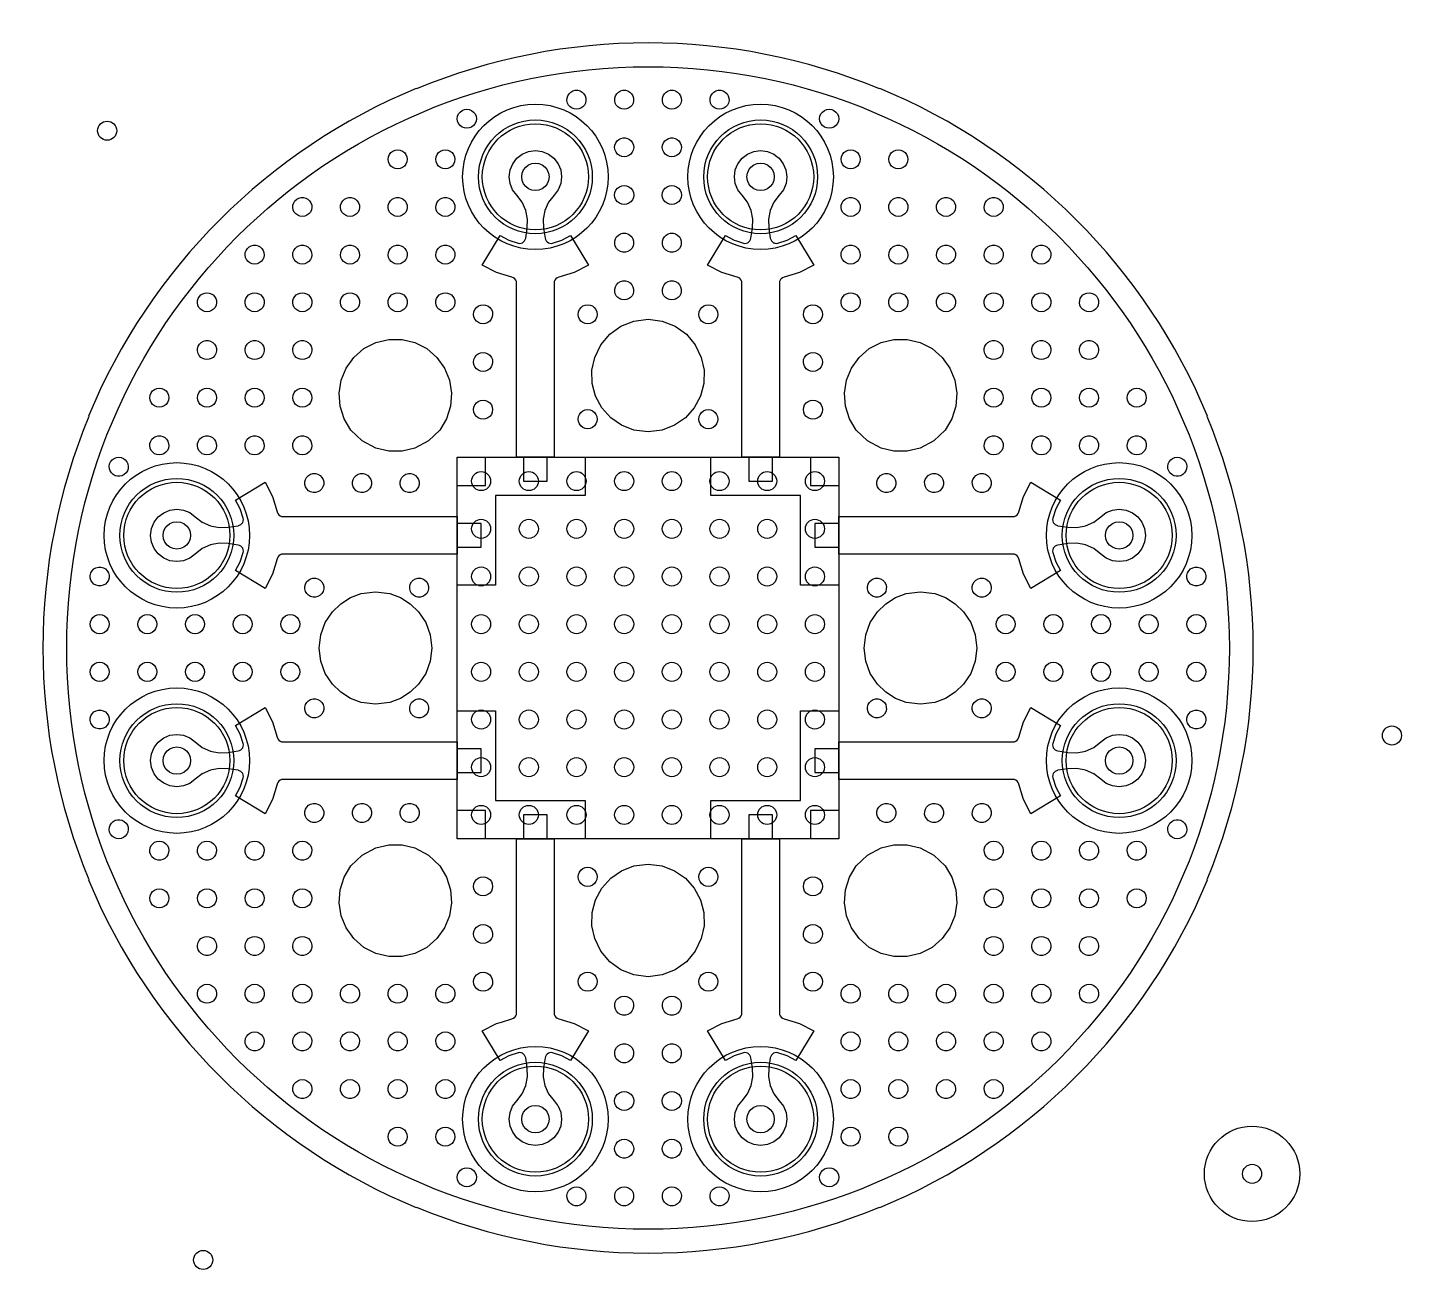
# Model space of a CAD drawing. Header units: millimetres. Extents: x -13 to 15.8, y -13 to 13.
import ezdxf

# ---------------------------------------------------------------- set-up
doc = ezdxf.new("R2010")
doc.units = ezdxf.units.MM
for name, color, linetype in [('BoardOutline', 55, 'CONTINUOUS'), ('ContourRouting', 180, 'CONTINUOUS'), ('ContourRoutingFinal', 216, 'CONTINUOUS'), ('Default', 1, 'CONTINUOUS'), ('DrillPlated', 6, 'CONTINUOUS'), ('Fiducial', 1, 'CONTINUOUS'), ('PocketBottom', 3, 'CONTINUOUS'), ('PocketBottomFinal', 52, 'CONTINUOUS'), ('PocketTop', 4, 'CONTINUOUS'), ('PocketTopFinal', 9, 'CONTINUOUS'), ('RuboutTop', 216, 'CONTINUOUS'), ('TopLayer', 208, 'CONTINUOUS')]:
    doc.layers.add(name, color=color, linetype=linetype)

# ---------------------------------------------------------------- blocks, each defined once
blk = doc.blocks.new('New_DXF_Cell')
at = {"layer": 'BoardOutline'}
blk.add_circle((0, 0), 12.192, dxfattribs=at)
at = {"layer": 'ContourRouting'}
for start, end in [(67.499999, 112.500001), (157.499999, -157.499999), (-22.500001, 22.500001), (-112.500001, -67.499999)]:
    blk.add_arc((0, 0), 12.692, start, end, dxfattribs=at)
at = {"layer": 'ContourRoutingFinal'}
for start, end in [(112.49999, 157.50001), (22.49999, 67.50001), (-157.50001, -112.49999), (-67.50001, -22.49999)]:
    blk.add_arc((0, 0), 12.70189, start, end, dxfattribs=at)
at = {"layer": 'DrillPlated'}
for points in [[(-1.42477, 11.68531), (-1.38012, 11.66009), (-1.34335, 11.62434), (-1.31688, 11.58042), (-1.30245, 11.53121), (-1.30101, 11.47994), (-1.31265, 11.43), (-1.33496, 11.38704), (-1.36694, 11.35069), (-1.40671, 11.32309), (-1.45195, 11.30586), (-1.5, 11.3), (-1.54806, 11.30586), (-1.5933, 11.32309), (-1.63307, 11.35069), (-1.66505, 11.38704), (-1.68735, 11.43), (-1.699, 11.47994), (-1.69756, 11.53121), (-1.68313, 11.58042), (-1.65666, 11.62434), (-1.61989, 11.66009), (-1.57524, 11.68531), (-1.52565, 11.69835), (-1.47436, 11.69835)], [(-0.42477, 11.68531), (-0.38012, 11.66009), (-0.34335, 11.62434), (-0.31688, 11.58042), (-0.30245, 11.53121), (-0.30101, 11.47994), (-0.31265, 11.43), (-0.33496, 11.38704), (-0.36694, 11.35069), (-0.40671, 11.32309), (-0.45195, 11.30586), (-0.5, 11.3), (-0.54806, 11.30586), (-0.5933, 11.32309), (-0.63307, 11.35069), (-0.66505, 11.38704), (-0.68735, 11.43), (-0.699, 11.47994), (-0.69756, 11.53121), (-0.68313, 11.58042), (-0.65666, 11.62434), (-0.61989, 11.66009), (-0.57524, 11.68531), (-0.52565, 11.69835), (-0.47436, 11.69835)], [(0.57523, 11.68531), (0.61988, 11.66009), (0.65665, 11.62434), (0.68312, 11.58042), (0.69755, 11.53121), (0.69899, 11.47994), (0.68735, 11.43), (0.66504, 11.38704), (0.63306, 11.35069), (0.59329, 11.32309), (0.54805, 11.30586), (0.5, 11.3), (0.45194, 11.30586), (0.4067, 11.32309), (0.36693, 11.35069), (0.33495, 11.38704), (0.31265, 11.43), (0.301, 11.47994), (0.30244, 11.53121), (0.31687, 11.58042), (0.34334, 11.62434), (0.38011, 11.66009), (0.42476, 11.68531), (0.47435, 11.69835), (0.52564, 11.69835)], [(1.57523, 11.68531), (1.61988, 11.66009), (1.65665, 11.62434), (1.68312, 11.58042), (1.69755, 11.53121), (1.69899, 11.47994), (1.68735, 11.43), (1.66504, 11.38704), (1.63306, 11.35069), (1.59329, 11.32309), (1.54805, 11.30586), (1.5, 11.3), (1.45194, 11.30586), (1.4067, 11.32309), (1.36693, 11.35069), (1.33495, 11.38704), (1.31265, 11.43), (1.301, 11.47994), (1.30244, 11.53121), (1.31687, 11.58042), (1.34334, 11.62434), (1.38011, 11.66009), (1.42476, 11.68531), (1.47435, 11.69835), (1.52564, 11.69835)], [(-3.74824, 11.29319), (-3.7, 11.27321), (-3.65858, 11.24142), (-3.6268, 11.2), (-3.60682, 11.15177), (-3.6, 11.1), (-3.60682, 11.04824), (-3.6268, 11), (-3.65858, 10.95858), (-3.7, 10.9268), (-3.74824, 10.90682), (-3.8, 10.9), (-3.85177, 10.90682), (-3.9, 10.9268), (-3.94143, 10.95858), (-3.97321, 11), (-3.99319, 11.04824), (-4, 11.1), (-3.99319, 11.15177), (-3.97321, 11.2), (-3.94143, 11.24142), (-3.9, 11.27321), (-3.85177, 11.29319), (-3.8, 11.3)], [(3.85176, 11.29319), (3.9, 11.27321), (3.94142, 11.24142), (3.9732, 11.2), (3.99318, 11.15177), (4, 11.1), (3.99318, 11.04824), (3.9732, 11), (3.94142, 10.95858), (3.9, 10.9268), (3.85176, 10.90682), (3.8, 10.9), (3.74823, 10.90682), (3.7, 10.9268), (3.65857, 10.95858), (3.62679, 11), (3.60681, 11.04824), (3.6, 11.1), (3.60681, 11.15177), (3.62679, 11.2), (3.65857, 11.24142), (3.7, 11.27321), (3.74823, 11.29319), (3.8, 11.3)], [(-0.43253, 10.68828), (-0.39149, 10.668), (-0.35237, 10.63493), (-0.32295, 10.59301), (-0.30513, 10.54499), (-0.30009, 10.49401), (-0.30817, 10.44343), (-0.32883, 10.39656), (-0.36072, 10.35648), (-0.40174, 10.32581), (-0.44921, 10.30656), (-0.5, 10.3), (-0.5508, 10.30656), (-0.59827, 10.32581), (-0.63929, 10.35648), (-0.67118, 10.39656), (-0.69184, 10.44343), (-0.69991, 10.49401), (-0.69488, 10.54499), (-0.67706, 10.59301), (-0.64763, 10.63493), (-0.60852, 10.668), (-0.56748, 10.68828), (-0.52289, 10.69869), (-0.47711, 10.69869)], [(0.56747, 10.68828), (0.60851, 10.668), (0.64763, 10.63493), (0.67705, 10.59301), (0.69487, 10.54499), (0.69991, 10.49401), (0.69183, 10.44343), (0.67117, 10.39656), (0.63928, 10.35648), (0.59826, 10.32581), (0.55079, 10.30656), (0.5, 10.3), (0.4492, 10.30656), (0.40173, 10.32581), (0.36071, 10.35648), (0.32882, 10.39656), (0.30816, 10.44343), (0.30009, 10.49401), (0.30512, 10.54499), (0.32294, 10.59301), (0.35237, 10.63493), (0.39148, 10.668), (0.43252, 10.68828), (0.47711, 10.69869), (0.52289, 10.69869)], [(-5.19824, 10.44319), (-5.15, 10.42321), (-5.10858, 10.39142), (-5.0768, 10.35), (-5.05682, 10.30177), (-5.05, 10.25), (-5.05682, 10.19824), (-5.0768, 10.15), (-5.10858, 10.10858), (-5.15, 10.0768), (-5.19824, 10.05682), (-5.25, 10.05), (-5.30177, 10.05682), (-5.35, 10.0768), (-5.39143, 10.10858), (-5.42321, 10.15), (-5.44319, 10.19824), (-5.45, 10.25), (-5.44319, 10.30177), (-5.42321, 10.35), (-5.39143, 10.39142), (-5.35, 10.42321), (-5.30177, 10.44319), (-5.25, 10.45)], [(-4.19824, 10.44319), (-4.15, 10.42321), (-4.10858, 10.39142), (-4.0768, 10.35), (-4.05682, 10.30177), (-4.05, 10.25), (-4.05682, 10.19824), (-4.0768, 10.15), (-4.10858, 10.10858), (-4.15, 10.0768), (-4.19824, 10.05682), (-4.25, 10.05), (-4.30177, 10.05682), (-4.35, 10.0768), (-4.39143, 10.10858), (-4.42321, 10.15), (-4.44319, 10.19824), (-4.45, 10.25), (-4.44319, 10.30177), (-4.42321, 10.35), (-4.39143, 10.39142), (-4.35, 10.42321), (-4.30177, 10.44319), (-4.25, 10.45)], [(4.30176, 10.44319), (4.35, 10.42321), (4.39142, 10.39142), (4.4232, 10.35), (4.44318, 10.30177), (4.45, 10.25), (4.44318, 10.19824), (4.4232, 10.15), (4.39142, 10.10858), (4.35, 10.0768), (4.30176, 10.05682), (4.25, 10.05), (4.19823, 10.05682), (4.15, 10.0768), (4.10857, 10.10858), (4.07679, 10.15), (4.05681, 10.19824), (4.05, 10.25), (4.05681, 10.30177), (4.07679, 10.35), (4.10857, 10.39142), (4.15, 10.42321), (4.19823, 10.44319), (4.25, 10.45)], [(5.30176, 10.44319), (5.35, 10.42321), (5.39142, 10.39142), (5.4232, 10.35), (5.44318, 10.30177), (5.45, 10.25), (5.44318, 10.19824), (5.4232, 10.15), (5.39142, 10.10858), (5.35, 10.0768), (5.30176, 10.05682), (5.25, 10.05), (5.19823, 10.05682), (5.15, 10.0768), (5.10857, 10.10858), (5.07679, 10.15), (5.05681, 10.19824), (5.05, 10.25), (5.05681, 10.30177), (5.07679, 10.35), (5.10857, 10.39142), (5.15, 10.42321), (5.19823, 10.44319), (5.25, 10.45)], [(-2.28791, 10.15882), (-2.21869, 10.13015), (-2.15925, 10.08453), (-2.11363, 10.02509), (-2.08496, 9.95587), (-2.07518, 9.88158), (-2.08496, 9.80729), (-2.11363, 9.73807), (-2.15925, 9.67863), (-2.21869, 9.63301), (-2.28791, 9.60434), (-2.3622, 9.59456), (-2.43649, 9.60434), (-2.50571, 9.63301), (-2.56515, 9.67863), (-2.61077, 9.73807), (-2.63944, 9.80729), (-2.64922, 9.88158), (-2.63944, 9.95587), (-2.61077, 10.02509), (-2.56515, 10.08453), (-2.50571, 10.13015), (-2.43649, 10.15882), (-2.3622, 10.1686)], [(2.43649, 10.15882), (2.50571, 10.13015), (2.56515, 10.08453), (2.61077, 10.02509), (2.63944, 9.95587), (2.64922, 9.88158), (2.63944, 9.80729), (2.61077, 9.73807), (2.56515, 9.67863), (2.50571, 9.63301), (2.43649, 9.60434), (2.3622, 9.59456), (2.28791, 9.60434), (2.21869, 9.63301), (2.15925, 9.67863), (2.11363, 9.73807), (2.08496, 9.80729), (2.07518, 9.88158), (2.08496, 9.95587), (2.11363, 10.02509), (2.15925, 10.08453), (2.21869, 10.13015), (2.28791, 10.15882), (2.3622, 10.1686)], [(-0.44824, 9.69319), (-0.4, 9.67321), (-0.35858, 9.64142), (-0.3268, 9.6), (-0.30682, 9.55177), (-0.3, 9.5), (-0.30682, 9.44824), (-0.3268, 9.4), (-0.35858, 9.35858), (-0.4, 9.3268), (-0.44824, 9.30682), (-0.5, 9.3), (-0.55177, 9.30682), (-0.6, 9.3268), (-0.64143, 9.35858), (-0.67321, 9.4), (-0.69319, 9.44824), (-0.7, 9.5), (-0.69319, 9.55177), (-0.67321, 9.6), (-0.64143, 9.64142), (-0.6, 9.67321), (-0.55177, 9.69319), (-0.5, 9.7)], [(0.55176, 9.69319), (0.6, 9.67321), (0.64142, 9.64142), (0.6732, 9.6), (0.69318, 9.55177), (0.7, 9.5), (0.69318, 9.44824), (0.6732, 9.4), (0.64142, 9.35858), (0.6, 9.3268), (0.55176, 9.30682), (0.5, 9.3), (0.44823, 9.30682), (0.4, 9.3268), (0.35857, 9.35858), (0.32679, 9.4), (0.30681, 9.44824), (0.3, 9.5), (0.30681, 9.55177), (0.32679, 9.6), (0.35857, 9.64142), (0.4, 9.67321), (0.44823, 9.69319), (0.5, 9.7)], [(-7.17661, 9.43605), (-7.13278, 9.41204), (-7.09626, 9.37792), (-7.06935, 9.33582), (-7.05372, 9.28835), (-7.05034, 9.23849), (-7.05942, 9.18935), (-7.0804, 9.144), (-7.11234, 9.10492), (-7.15305, 9.07507), (-7.19993, 9.05637), (-7.25, 9.05), (-7.30008, 9.05637), (-7.34696, 9.07507), (-7.38767, 9.10492), (-7.4196, 9.144), (-7.44059, 9.18935), (-7.44967, 9.23849), (-7.44629, 9.28835), (-7.43066, 9.33582), (-7.40375, 9.37792), (-7.36723, 9.41204), (-7.3234, 9.43605), (-7.27499, 9.44843), (-7.22502, 9.44843)], [(-6.17661, 9.43605), (-6.13278, 9.41204), (-6.09626, 9.37792), (-6.06935, 9.33582), (-6.05372, 9.28835), (-6.05034, 9.23849), (-6.05942, 9.18935), (-6.0804, 9.144), (-6.11234, 9.10492), (-6.15305, 9.07507), (-6.19993, 9.05637), (-6.25, 9.05), (-6.30008, 9.05637), (-6.34696, 9.07507), (-6.38767, 9.10492), (-6.4196, 9.144), (-6.44059, 9.18935), (-6.44967, 9.23849), (-6.44629, 9.28835), (-6.43066, 9.33582), (-6.40375, 9.37792), (-6.36723, 9.41204), (-6.3234, 9.43605), (-6.27499, 9.44843), (-6.22502, 9.44843)], [(-5.17661, 9.43605), (-5.13278, 9.41204), (-5.09626, 9.37792), (-5.06935, 9.33582), (-5.05372, 9.28835), (-5.05034, 9.23849), (-5.05942, 9.18935), (-5.0804, 9.144), (-5.11234, 9.10492), (-5.15305, 9.07507), (-5.19993, 9.05637), (-5.25, 9.05), (-5.30008, 9.05637), (-5.34696, 9.07507), (-5.38767, 9.10492), (-5.4196, 9.144), (-5.44059, 9.18935), (-5.44967, 9.23849), (-5.44629, 9.28835), (-5.43066, 9.33582), (-5.40375, 9.37792), (-5.36723, 9.41204), (-5.3234, 9.43605), (-5.27499, 9.44843), (-5.22502, 9.44843)], [(-4.17661, 9.43605), (-4.13278, 9.41204), (-4.09626, 9.37792), (-4.06935, 9.33582), (-4.05372, 9.28835), (-4.05034, 9.23849), (-4.05942, 9.18935), (-4.0804, 9.144), (-4.11234, 9.10492), (-4.15305, 9.07507), (-4.19993, 9.05637), (-4.25, 9.05), (-4.30008, 9.05637), (-4.34696, 9.07507), (-4.38767, 9.10492), (-4.4196, 9.144), (-4.44059, 9.18935), (-4.44967, 9.23849), (-4.44629, 9.28835), (-4.43066, 9.33582), (-4.40375, 9.37792), (-4.36723, 9.41204), (-4.3234, 9.43605), (-4.27499, 9.44843), (-4.22502, 9.44843)], [(4.32339, 9.43605), (4.36722, 9.41204), (4.40374, 9.37792), (4.43065, 9.33582), (4.44628, 9.28835), (4.44966, 9.23849), (4.44058, 9.18935), (4.4196, 9.144), (4.38766, 9.10492), (4.34695, 9.07507), (4.30007, 9.05637), (4.25, 9.05), (4.19992, 9.05637), (4.15304, 9.07507), (4.11233, 9.10492), (4.0804, 9.144), (4.05941, 9.18935), (4.05033, 9.23849), (4.05371, 9.28835), (4.06934, 9.33582), (4.09625, 9.37792), (4.13277, 9.41204), (4.1766, 9.43605), (4.22501, 9.44843), (4.27498, 9.44843)], [(5.32339, 9.43605), (5.36722, 9.41204), (5.40374, 9.37792), (5.43065, 9.33582), (5.44628, 9.28835), (5.44966, 9.23849), (5.44058, 9.18935), (5.4196, 9.144), (5.38766, 9.10492), (5.34695, 9.07507), (5.30007, 9.05637), (5.25, 9.05), (5.19992, 9.05637), (5.15304, 9.07507), (5.11233, 9.10492), (5.0804, 9.144), (5.05941, 9.18935), (5.05033, 9.23849), (5.05371, 9.28835), (5.06934, 9.33582), (5.09625, 9.37792), (5.13277, 9.41204), (5.1766, 9.43605), (5.22501, 9.44843), (5.27498, 9.44843)], [(6.32339, 9.43605), (6.36722, 9.41204), (6.40374, 9.37792), (6.43065, 9.33582), (6.44628, 9.28835), (6.44966, 9.23849), (6.44058, 9.18935), (6.4196, 9.144), (6.38766, 9.10492), (6.34695, 9.07507), (6.30007, 9.05637), (6.25, 9.05), (6.19992, 9.05637), (6.15304, 9.07507), (6.11233, 9.10492), (6.0804, 9.144), (6.05941, 9.18935), (6.05033, 9.23849), (6.05371, 9.28835), (6.06934, 9.33582), (6.09625, 9.37792), (6.13277, 9.41204), (6.1766, 9.43605), (6.22501, 9.44843), (6.27498, 9.44843)], [(7.32339, 9.43605), (7.36722, 9.41204), (7.40374, 9.37792), (7.43065, 9.33582), (7.44628, 9.28835), (7.44966, 9.23849), (7.44058, 9.18935), (7.4196, 9.144), (7.38766, 9.10492), (7.34695, 9.07507), (7.30007, 9.05637), (7.25, 9.05), (7.19992, 9.05637), (7.15304, 9.07507), (7.11233, 9.10492), (7.0804, 9.144), (7.05941, 9.18935), (7.05033, 9.23849), (7.05371, 9.28835), (7.06934, 9.33582), (7.09625, 9.37792), (7.13277, 9.41204), (7.1766, 9.43605), (7.22501, 9.44843), (7.27498, 9.44843)], [(-0.42423, 8.68509), (-0.37935, 8.65951), (-0.34252, 8.62328), (-0.31619, 8.57883), (-0.30213, 8.52911), (-0.30128, 8.47745), (-0.31369, 8.4273), (-0.33852, 8.382), (-0.37561, 8.34339), (-0.42162, 8.316), (-0.47324, 8.3018), (-0.52677, 8.3018), (-0.57839, 8.316), (-0.6244, 8.34339), (-0.66149, 8.382), (-0.68632, 8.4273), (-0.69873, 8.47745), (-0.69787, 8.52911), (-0.68382, 8.57883), (-0.65749, 8.62328), (-0.62066, 8.65951), (-0.57578, 8.68509), (-0.52584, 8.69833), (-0.47417, 8.69833)], [(0.57577, 8.68509), (0.62065, 8.65951), (0.65748, 8.62328), (0.68381, 8.57883), (0.69787, 8.52911), (0.69872, 8.47745), (0.68631, 8.4273), (0.66148, 8.382), (0.62439, 8.34339), (0.57838, 8.316), (0.52676, 8.3018), (0.47323, 8.3018), (0.42161, 8.316), (0.3756, 8.34339), (0.33851, 8.382), (0.31368, 8.4273), (0.30127, 8.47745), (0.30213, 8.52911), (0.31618, 8.57883), (0.34251, 8.62328), (0.37934, 8.65951), (0.42422, 8.68509), (0.47416, 8.69833), (0.52583, 8.69833)], [(-8.17875, 8.43688), (-8.1359, 8.41426), (-8.09975, 8.382), (-8.07137, 8.33994), (-8.05448, 8.29208), (-8.05018, 8.24152), (-8.05875, 8.1915), (-8.07967, 8.14519), (-8.11159, 8.10564), (-8.15244, 8.07541), (-8.1996, 8.05646), (-8.25, 8.05), (-8.30041, 8.05646), (-8.34757, 8.07541), (-8.38842, 8.10564), (-8.42034, 8.14519), (-8.44126, 8.1915), (-8.44982, 8.24152), (-8.44553, 8.29208), (-8.42864, 8.33994), (-8.40026, 8.382), (-8.36411, 8.41426), (-8.32126, 8.43688), (-8.27423, 8.44853), (-8.22578, 8.44853)], [(-7.17875, 8.43688), (-7.1359, 8.41426), (-7.09975, 8.382), (-7.07137, 8.33994), (-7.05448, 8.29208), (-7.05018, 8.24152), (-7.05875, 8.1915), (-7.07967, 8.14519), (-7.11159, 8.10564), (-7.15244, 8.07541), (-7.1996, 8.05646), (-7.25, 8.05), (-7.30041, 8.05646), (-7.34757, 8.07541), (-7.38842, 8.10564), (-7.42034, 8.14519), (-7.44126, 8.1915), (-7.44982, 8.24152), (-7.44553, 8.29208), (-7.42864, 8.33994), (-7.40026, 8.382), (-7.36411, 8.41426), (-7.32126, 8.43688), (-7.27423, 8.44853), (-7.22578, 8.44853)], [(-6.17875, 8.43688), (-6.1359, 8.41426), (-6.09975, 8.382), (-6.07137, 8.33994), (-6.05448, 8.29208), (-6.05018, 8.24152), (-6.05875, 8.1915), (-6.07967, 8.14519), (-6.11159, 8.10564), (-6.15244, 8.07541), (-6.1996, 8.05646), (-6.25, 8.05), (-6.30041, 8.05646), (-6.34757, 8.07541), (-6.38842, 8.10564), (-6.42034, 8.14519), (-6.44126, 8.1915), (-6.44982, 8.24152), (-6.44553, 8.29208), (-6.42864, 8.33994), (-6.40026, 8.382), (-6.36411, 8.41426), (-6.32126, 8.43688), (-6.27423, 8.44853), (-6.22578, 8.44853)], [(-5.17875, 8.43688), (-5.1359, 8.41426), (-5.09975, 8.382), (-5.07137, 8.33994), (-5.05448, 8.29208), (-5.05018, 8.24152), (-5.05875, 8.1915), (-5.07967, 8.14519), (-5.11159, 8.10564), (-5.15244, 8.07541), (-5.1996, 8.05646), (-5.25, 8.05), (-5.30041, 8.05646), (-5.34757, 8.07541), (-5.38842, 8.10564), (-5.42034, 8.14519), (-5.44126, 8.1915), (-5.44982, 8.24152), (-5.44553, 8.29208), (-5.42864, 8.33994), (-5.40026, 8.382), (-5.36411, 8.41426), (-5.32126, 8.43688), (-5.27423, 8.44853), (-5.22578, 8.44853)], [(-4.17875, 8.43688), (-4.1359, 8.41426), (-4.09975, 8.382), (-4.07137, 8.33994), (-4.05448, 8.29208), (-4.05018, 8.24152), (-4.05875, 8.1915), (-4.07967, 8.14519), (-4.11159, 8.10564), (-4.15244, 8.07541), (-4.1996, 8.05646), (-4.25, 8.05), (-4.30041, 8.05646), (-4.34757, 8.07541), (-4.38842, 8.10564), (-4.42034, 8.14519), (-4.44126, 8.1915), (-4.44982, 8.24152), (-4.44553, 8.29208), (-4.42864, 8.33994), (-4.40026, 8.382), (-4.36411, 8.41426), (-4.32126, 8.43688), (-4.27423, 8.44853), (-4.22578, 8.44853)], [(4.32125, 8.43688), (4.3641, 8.41426), (4.40025, 8.382), (4.42863, 8.33994), (4.44552, 8.29208), (4.44982, 8.24152), (4.44125, 8.1915), (4.42033, 8.14519), (4.38841, 8.10564), (4.34756, 8.07541), (4.3004, 8.05646), (4.25, 8.05), (4.19959, 8.05646), (4.15243, 8.07541), (4.11158, 8.10564), (4.07966, 8.14519), (4.05874, 8.1915), (4.05018, 8.24152), (4.05447, 8.29208), (4.07136, 8.33994), (4.09974, 8.382), (4.13589, 8.41426), (4.17874, 8.43688), (4.22577, 8.44853), (4.27422, 8.44853)], [(5.32125, 8.43688), (5.3641, 8.41426), (5.40025, 8.382), (5.42863, 8.33994), (5.44552, 8.29208), (5.44982, 8.24152), (5.44125, 8.1915), (5.42033, 8.14519), (5.38841, 8.10564), (5.34756, 8.07541), (5.3004, 8.05646), (5.25, 8.05), (5.19959, 8.05646), (5.15243, 8.07541), (5.11158, 8.10564), (5.07966, 8.14519), (5.05874, 8.1915), (5.05018, 8.24152), (5.05447, 8.29208), (5.07136, 8.33994), (5.09974, 8.382), (5.13589, 8.41426), (5.17874, 8.43688), (5.22577, 8.44853), (5.27422, 8.44853)], [(6.32125, 8.43688), (6.3641, 8.41426), (6.40025, 8.382), (6.42863, 8.33994), (6.44552, 8.29208), (6.44982, 8.24152), (6.44125, 8.1915), (6.42033, 8.14519), (6.38841, 8.10564), (6.34756, 8.07541), (6.3004, 8.05646), (6.25, 8.05), (6.19959, 8.05646), (6.15243, 8.07541), (6.11158, 8.10564), (6.07966, 8.14519), (6.05874, 8.1915), (6.05018, 8.24152), (6.05447, 8.29208), (6.07136, 8.33994), (6.09974, 8.382), (6.13589, 8.41426), (6.17874, 8.43688), (6.22577, 8.44853), (6.27422, 8.44853)], [(7.32125, 8.43688), (7.3641, 8.41426), (7.40025, 8.382), (7.42863, 8.33994), (7.44552, 8.29208), (7.44982, 8.24152), (7.44125, 8.1915), (7.42033, 8.14519), (7.38841, 8.10564), (7.34756, 8.07541), (7.3004, 8.05646), (7.25, 8.05), (7.19959, 8.05646), (7.15243, 8.07541), (7.11158, 8.10564), (7.07966, 8.14519), (7.05874, 8.1915), (7.05018, 8.24152), (7.05447, 8.29208), (7.07136, 8.33994), (7.09974, 8.382), (7.13589, 8.41426), (7.17874, 8.43688), (7.22577, 8.44853), (7.27422, 8.44853)], [(8.32125, 8.43688), (8.3641, 8.41426), (8.40025, 8.382), (8.42863, 8.33994), (8.44552, 8.29208), (8.44982, 8.24152), (8.44125, 8.1915), (8.42033, 8.14519), (8.38841, 8.10564), (8.34756, 8.07541), (8.30041, 8.05646), (8.25, 8.05), (8.19959, 8.05646), (8.15243, 8.07541), (8.11158, 8.10564), (8.07966, 8.14519), (8.05874, 8.1915), (8.05018, 8.24152), (8.05447, 8.29208), (8.07136, 8.33994), (8.09974, 8.382), (8.13589, 8.41426), (8.17874, 8.43688), (8.22577, 8.44853), (8.27422, 8.44853)], [(-0.4226, 7.68441), (-0.37701, 7.65771), (-0.34, 7.62), (-0.31522, 7.57651), (-0.30201, 7.52823), (-0.3012, 7.47818), (-0.31284, 7.4295), (-0.3352, 7.38669), (-0.36718, 7.35048), (-0.4069, 7.32299), (-0.45205, 7.30583), (-0.5, 7.3), (-0.54796, 7.30583), (-0.59311, 7.32299), (-0.63283, 7.35048), (-0.66481, 7.38669), (-0.68717, 7.4295), (-0.69881, 7.47818), (-0.698, 7.52823), (-0.68479, 7.57651), (-0.66, 7.62), (-0.623, 7.65771), (-0.57741, 7.68441), (-0.52642, 7.69825), (-0.47359, 7.69825)], [(0.5774, 7.68441), (0.62299, 7.65771), (0.66, 7.62), (0.68478, 7.57651), (0.69799, 7.52823), (0.6988, 7.47818), (0.68716, 7.4295), (0.6648, 7.38669), (0.63282, 7.35048), (0.5931, 7.32299), (0.54795, 7.30583), (0.5, 7.3), (0.45204, 7.30583), (0.40689, 7.32299), (0.36717, 7.35048), (0.33519, 7.38669), (0.31283, 7.4295), (0.30119, 7.47818), (0.302, 7.52823), (0.31521, 7.57651), (0.34, 7.62), (0.377, 7.65771), (0.42259, 7.68441), (0.47358, 7.69825), (0.52641, 7.69825)], [(-9.20473, 7.44481), (-9.1618, 7.4295), (-9.12261, 7.40418), (-9.09036, 7.37047), (-9.06679, 7.3302), (-9.05319, 7.28557), (-9.05031, 7.239), (-9.05939, 7.18946), (-9.08056, 7.14375), (-9.1125, 7.10476), (-9.15318, 7.075), (-9.2, 7.05635), (-9.25, 7.05), (-9.3, 7.05635), (-9.34683, 7.075), (-9.3875, 7.10476), (-9.41945, 7.14375), (-9.44062, 7.18946), (-9.4497, 7.239), (-9.44682, 7.28557), (-9.43322, 7.3302), (-9.40965, 7.37047), (-9.3774, 7.40418), (-9.33821, 7.4295), (-9.29528, 7.44481), (-9.25, 7.45)], [(-8.20473, 7.44481), (-8.1618, 7.4295), (-8.12261, 7.40418), (-8.09036, 7.37047), (-8.06679, 7.3302), (-8.05319, 7.28557), (-8.05031, 7.239), (-8.05939, 7.18946), (-8.08056, 7.14375), (-8.1125, 7.10476), (-8.15318, 7.075), (-8.2, 7.05635), (-8.25, 7.05), (-8.3, 7.05635), (-8.34683, 7.075), (-8.3875, 7.10476), (-8.41945, 7.14375), (-8.44062, 7.18946), (-8.4497, 7.239), (-8.44682, 7.28557), (-8.43322, 7.3302), (-8.40965, 7.37047), (-8.3774, 7.40418), (-8.33821, 7.4295), (-8.29528, 7.44481), (-8.25, 7.45)], [(-7.20473, 7.44481), (-7.1618, 7.4295), (-7.12261, 7.40418), (-7.09036, 7.37047), (-7.06679, 7.3302), (-7.05319, 7.28557), (-7.05031, 7.239), (-7.05939, 7.18946), (-7.08056, 7.14375), (-7.1125, 7.10476), (-7.15318, 7.075), (-7.2, 7.05635), (-7.25, 7.05), (-7.3, 7.05635), (-7.34683, 7.075), (-7.3875, 7.10476), (-7.41945, 7.14375), (-7.44062, 7.18946), (-7.4497, 7.239), (-7.44682, 7.28557), (-7.43322, 7.3302), (-7.40965, 7.37047), (-7.3774, 7.40418), (-7.33821, 7.4295), (-7.29528, 7.44481), (-7.25, 7.45)], [(-6.20473, 7.44481), (-6.1618, 7.4295), (-6.12261, 7.40418), (-6.09036, 7.37047), (-6.06679, 7.3302), (-6.05319, 7.28557), (-6.05031, 7.239), (-6.05939, 7.18946), (-6.08056, 7.14375), (-6.1125, 7.10476), (-6.15318, 7.075), (-6.2, 7.05635), (-6.25, 7.05), (-6.3, 7.05635), (-6.34683, 7.075), (-6.3875, 7.10476), (-6.41945, 7.14375), (-6.44062, 7.18946), (-6.4497, 7.239), (-6.44682, 7.28557), (-6.43322, 7.3302), (-6.40965, 7.37047), (-6.3774, 7.40418), (-6.33821, 7.4295), (-6.29528, 7.44481), (-6.25, 7.45)], [(-5.20473, 7.44481), (-5.1618, 7.4295), (-5.12261, 7.40418), (-5.09036, 7.37047), (-5.06679, 7.3302), (-5.05319, 7.28557), (-5.05031, 7.239), (-5.05939, 7.18946), (-5.08056, 7.14375), (-5.1125, 7.10476), (-5.15318, 7.075), (-5.2, 7.05635), (-5.25, 7.05), (-5.3, 7.05635), (-5.34683, 7.075), (-5.3875, 7.10476), (-5.41945, 7.14375), (-5.44062, 7.18946), (-5.4497, 7.239), (-5.44682, 7.28557), (-5.43322, 7.3302), (-5.40965, 7.37047), (-5.3774, 7.40418), (-5.33821, 7.4295), (-5.29528, 7.44481), (-5.25, 7.45)], [(-4.20473, 7.44481), (-4.1618, 7.4295), (-4.12261, 7.40418), (-4.09036, 7.37047), (-4.06679, 7.3302), (-4.05319, 7.28557), (-4.05031, 7.239), (-4.05939, 7.18946), (-4.08056, 7.14375), (-4.1125, 7.10476), (-4.15318, 7.075), (-4.2, 7.05635), (-4.25, 7.05), (-4.3, 7.05635), (-4.34683, 7.075), (-4.3875, 7.10476), (-4.41945, 7.14375), (-4.44062, 7.18946), (-4.4497, 7.239), (-4.44682, 7.28557), (-4.43322, 7.3302), (-4.40965, 7.37047), (-4.3774, 7.40418), (-4.33821, 7.4295), (-4.29528, 7.44481), (-4.25, 7.45)], [(4.29527, 7.44481), (4.3382, 7.4295), (4.37739, 7.40418), (4.40964, 7.37047), (4.43321, 7.3302), (4.44681, 7.28557), (4.44969, 7.239), (4.44061, 7.18946), (4.41944, 7.14375), (4.3875, 7.10476), (4.34682, 7.075), (4.3, 7.05635), (4.25, 7.05), (4.2, 7.05635), (4.15317, 7.075), (4.1125, 7.10476), (4.08055, 7.14375), (4.05938, 7.18946), (4.0503, 7.239), (4.05318, 7.28557), (4.06678, 7.3302), (4.09035, 7.37047), (4.1226, 7.40418), (4.16179, 7.4295), (4.20472, 7.44481), (4.25, 7.45)], [(5.29527, 7.44481), (5.3382, 7.4295), (5.37739, 7.40418), (5.40964, 7.37047), (5.43321, 7.3302), (5.44681, 7.28557), (5.44969, 7.239), (5.44061, 7.18946), (5.41944, 7.14375), (5.3875, 7.10476), (5.34682, 7.075), (5.3, 7.05635), (5.25, 7.05), (5.2, 7.05635), (5.15317, 7.075), (5.1125, 7.10476), (5.08055, 7.14375), (5.05938, 7.18946), (5.0503, 7.239), (5.05318, 7.28557), (5.06678, 7.3302), (5.09035, 7.37047), (5.1226, 7.40418), (5.16179, 7.4295), (5.20472, 7.44481), (5.25, 7.45)], [(6.29527, 7.44481), (6.3382, 7.4295), (6.37739, 7.40418), (6.40964, 7.37047), (6.43321, 7.3302), (6.44681, 7.28557), (6.44969, 7.239), (6.44061, 7.18946), (6.41944, 7.14375), (6.3875, 7.10476), (6.34682, 7.075), (6.3, 7.05635), (6.25, 7.05), (6.2, 7.05635), (6.15317, 7.075), (6.1125, 7.10476), (6.08055, 7.14375), (6.05938, 7.18946), (6.0503, 7.239), (6.05318, 7.28557), (6.06678, 7.3302), (6.09035, 7.37047), (6.1226, 7.40418), (6.16179, 7.4295), (6.20472, 7.44481), (6.25, 7.45)], [(7.29527, 7.44481), (7.3382, 7.4295), (7.37739, 7.40418), (7.40964, 7.37047), (7.43321, 7.3302), (7.44681, 7.28557), (7.44969, 7.239), (7.44061, 7.18946), (7.41944, 7.14375), (7.3875, 7.10476), (7.34682, 7.075), (7.3, 7.05635), (7.25, 7.05), (7.2, 7.05635), (7.15317, 7.075), (7.1125, 7.10476), (7.08055, 7.14375), (7.05938, 7.18946), (7.0503, 7.239), (7.05318, 7.28557), (7.06678, 7.3302), (7.09035, 7.37047), (7.1226, 7.40418), (7.16179, 7.4295), (7.20472, 7.44481), (7.25, 7.45)], [(8.29527, 7.44481), (8.3382, 7.4295), (8.37739, 7.40418), (8.40964, 7.37047), (8.43321, 7.3302), (8.44681, 7.28557), (8.44969, 7.239), (8.44061, 7.18946), (8.41944, 7.14375), (8.3875, 7.10476), (8.34682, 7.075), (8.3, 7.05635), (8.25, 7.05), (8.2, 7.05635), (8.15317, 7.075), (8.1125, 7.10476), (8.08055, 7.14375), (8.05938, 7.18946), (8.0503, 7.239), (8.05318, 7.28557), (8.06678, 7.3302), (8.09035, 7.37047), (8.1226, 7.40418), (8.16179, 7.4295), (8.20472, 7.44481), (8.25, 7.45)], [(9.29527, 7.44481), (9.3382, 7.4295), (9.37739, 7.40418), (9.40964, 7.37047), (9.43321, 7.3302), (9.44681, 7.28557), (9.44969, 7.239), (9.44061, 7.18946), (9.41944, 7.14375), (9.3875, 7.10476), (9.34682, 7.075), (9.3, 7.05635), (9.25, 7.05), (9.2, 7.05635), (9.15317, 7.075), (9.1125, 7.10476), (9.08055, 7.14375), (9.05938, 7.18946), (9.0503, 7.239), (9.05318, 7.28557), (9.06678, 7.3302), (9.09035, 7.37047), (9.1226, 7.40418), (9.16179, 7.4295), (9.20472, 7.44481), (9.25, 7.45)], [(-3.40801, 7.19347), (-3.36063, 7.1743), (-3.31965, 7.14375), (-3.28549, 7.09998), (-3.26467, 7.0485), (-3.25872, 6.99727), (-3.26607, 6.94622), (-3.28623, 6.89874), (-3.31786, 6.858), (-3.35918, 6.82652), (-3.4072, 6.80675), (-3.4587, 6.8), (-3.5102, 6.80675), (-3.55823, 6.82652), (-3.59954, 6.858), (-3.63118, 6.89874), (-3.65134, 6.94622), (-3.65869, 6.99727), (-3.65273, 7.0485), (-3.63192, 7.09998), (-3.59776, 7.14375), (-3.55678, 7.1743), (-3.5094, 7.19347), (-3.4587, 7.2)], [(-1.21501, 7.19347), (-1.16763, 7.1743), (-1.12665, 7.14375), (-1.09249, 7.09998), (-1.07167, 7.0485), (-1.06572, 6.99727), (-1.07307, 6.94622), (-1.09323, 6.89874), (-1.12486, 6.858), (-1.16618, 6.82652), (-1.2142, 6.80675), (-1.2657, 6.8), (-1.3172, 6.80675), (-1.36523, 6.82652), (-1.40654, 6.858), (-1.43818, 6.89874), (-1.45834, 6.94622), (-1.46569, 6.99727), (-1.45973, 7.0485), (-1.43892, 7.09998), (-1.40476, 7.14375), (-1.36378, 7.1743), (-1.3164, 7.19347), (-1.2657, 7.2)], [(1.31639, 7.19347), (1.36377, 7.1743), (1.40475, 7.14375), (1.43891, 7.09998), (1.45973, 7.0485), (1.46568, 6.99727), (1.45833, 6.94622), (1.43817, 6.89874), (1.40654, 6.858), (1.36522, 6.82652), (1.3172, 6.80675), (1.2657, 6.8), (1.2142, 6.80675), (1.16617, 6.82652), (1.12486, 6.858), (1.09322, 6.89874), (1.07306, 6.94622), (1.06571, 6.99727), (1.07167, 7.0485), (1.09248, 7.09998), (1.12664, 7.14375), (1.16762, 7.1743), (1.215, 7.19347), (1.2657, 7.2)], [(3.50939, 7.19347), (3.55677, 7.1743), (3.59775, 7.14375), (3.63191, 7.09998), (3.65273, 7.0485), (3.65868, 6.99727), (3.65133, 6.94622), (3.63117, 6.89874), (3.59954, 6.858), (3.55822, 6.82652), (3.5102, 6.80675), (3.4587, 6.8), (3.4072, 6.80675), (3.35917, 6.82652), (3.31786, 6.858), (3.28622, 6.89874), (3.26606, 6.94622), (3.25871, 6.99727), (3.26467, 7.0485), (3.28548, 7.09998), (3.31964, 7.14375), (3.36062, 7.1743), (3.408, 7.19347), (3.4587, 7.2)], [(0.29757, 6.858), (0.5679, 6.75061), (0.80379, 6.58039), (0.99093, 6.35769), (1.11796, 6.096), (1.17593, 5.82529), (1.1693, 5.54853), (1.09843, 5.2809), (0.9672, 5.03713), (0.78284, 4.83061), (0.55546, 4.67267), (0.29757, 4.572), (0, 4.5339), (-0.29758, 4.572), (-0.55547, 4.67267), (-0.78285, 4.83061), (-0.96721, 5.03713), (-1.09844, 5.2809), (-1.16931, 5.54853), (-1.17594, 5.82529), (-1.11797, 6.096), (-0.99094, 6.35769), (-0.8038, 6.58039), (-0.56791, 6.75061), (-0.29758, 6.858), (0, 6.8961)], [(-9.17456, 6.43523), (-9.12982, 6.40986), (-9.09303, 6.37393), (-9.06662, 6.3298), (-9.05233, 6.2804), (-9.05111, 6.22899), (-9.06305, 6.17896), (-9.08734, 6.13363), (-9.1224, 6.096), (-9.16098, 6.07091), (-9.20428, 6.0553), (-9.25, 6.05), (-9.29573, 6.0553), (-9.33903, 6.07091), (-9.37761, 6.096), (-9.41267, 6.13363), (-9.43696, 6.17896), (-9.4489, 6.22899), (-9.44768, 6.2804), (-9.43339, 6.3298), (-9.40698, 6.37393), (-9.37019, 6.40986), (-9.32545, 6.43523), (-9.27572, 6.44834), (-9.22429, 6.44834)], [(-8.17456, 6.43523), (-8.12982, 6.40986), (-8.09303, 6.37393), (-8.06662, 6.3298), (-8.05233, 6.2804), (-8.05111, 6.22899), (-8.06305, 6.17896), (-8.08734, 6.13363), (-8.1224, 6.096), (-8.16098, 6.07091), (-8.20428, 6.0553), (-8.25, 6.05), (-8.29573, 6.0553), (-8.33903, 6.07091), (-8.37761, 6.096), (-8.41267, 6.13363), (-8.43696, 6.17896), (-8.4489, 6.22899), (-8.44768, 6.2804), (-8.43339, 6.3298), (-8.40698, 6.37393), (-8.37019, 6.40986), (-8.32545, 6.43523), (-8.27572, 6.44834), (-8.22429, 6.44834)], [(-7.17456, 6.43523), (-7.12982, 6.40986), (-7.09303, 6.37393), (-7.06662, 6.3298), (-7.05233, 6.2804), (-7.05111, 6.22899), (-7.06305, 6.17896), (-7.08734, 6.13363), (-7.1224, 6.096), (-7.16098, 6.07091), (-7.20428, 6.0553), (-7.25, 6.05), (-7.29573, 6.0553), (-7.33903, 6.07091), (-7.37761, 6.096), (-7.41267, 6.13363), (-7.43696, 6.17896), (-7.4489, 6.22899), (-7.44768, 6.2804), (-7.43339, 6.3298), (-7.40698, 6.37393), (-7.37019, 6.40986), (-7.32545, 6.43523), (-7.27572, 6.44834), (-7.22429, 6.44834)], [(-4.88733, 6.40563), (-4.63888, 6.27819), (-4.42729, 6.096), (-4.2661, 5.87233), (-4.16116, 5.61737), (-4.11818, 5.34504), (-4.13951, 5.07016), (-4.22399, 4.80771), (-4.36701, 4.572), (-4.60076, 4.34528), (-4.88754, 4.191), (-5.15882, 4.12552), (-5.43789, 4.12552), (-5.70917, 4.191), (-5.99595, 4.34528), (-6.2297, 4.572), (-6.37272, 4.80771), (-6.4572, 5.07016), (-6.47853, 5.34504), (-6.43556, 5.61737), (-6.33061, 5.87233), (-6.16942, 6.096), (-5.95783, 6.27819), (-5.70938, 6.40563), (-5.43797, 6.47117), (-5.15875, 6.47117)], [(5.70938, 6.40563), (5.95782, 6.27819), (6.16941, 6.096), (6.3306, 5.87233), (6.43555, 5.61737), (6.47852, 5.34504), (6.45719, 5.07016), (6.37272, 4.80771), (6.2297, 4.572), (5.99594, 4.34528), (5.70916, 4.191), (5.43788, 4.12552), (5.15881, 4.12552), (4.88753, 4.191), (4.60075, 4.34528), (4.367, 4.572), (4.22398, 4.80771), (4.1395, 5.07016), (4.11817, 5.34504), (4.16115, 5.61737), (4.26609, 5.87233), (4.42728, 6.096), (4.63887, 6.27819), (4.88732, 6.40563), (5.15874, 6.47117), (5.43796, 6.47117)], [(7.32544, 6.43523), (7.37018, 6.40986), (7.40697, 6.37393), (7.43338, 6.3298), (7.44767, 6.2804), (7.44889, 6.22899), (7.43695, 6.17896), (7.41266, 6.13363), (7.3776, 6.096), (7.33902, 6.07091), (7.29572, 6.0553), (7.25, 6.05), (7.20427, 6.0553), (7.16097, 6.07091), (7.12239, 6.096), (7.08733, 6.13363), (7.06304, 6.17896), (7.0511, 6.22899), (7.05232, 6.2804), (7.06661, 6.3298), (7.09302, 6.37393), (7.12981, 6.40986), (7.17455, 6.43523), (7.22428, 6.44834), (7.27571, 6.44834)], [(8.32544, 6.43523), (8.37018, 6.40986), (8.40697, 6.37393), (8.43339, 6.3298), (8.44767, 6.2804), (8.44889, 6.22899), (8.43695, 6.17896), (8.41266, 6.13363), (8.37761, 6.096), (8.33902, 6.07091), (8.29572, 6.0553), (8.25, 6.05), (8.20427, 6.0553), (8.16097, 6.07091), (8.12239, 6.096), (8.08734, 6.13363), (8.06304, 6.17896), (8.0511, 6.22899), (8.05232, 6.2804), (8.06661, 6.3298), (8.09302, 6.37393), (8.12981, 6.40986), (8.17455, 6.43523), (8.22428, 6.44834), (8.27571, 6.44834)], [(9.32544, 6.43523), (9.37018, 6.40986), (9.40697, 6.37393), (9.43339, 6.3298), (9.44767, 6.2804), (9.44889, 6.22899), (9.43695, 6.17896), (9.41266, 6.13363), (9.37761, 6.096), (9.33902, 6.07091), (9.29572, 6.0553), (9.25, 6.05), (9.20427, 6.0553), (9.16097, 6.07091), (9.12239, 6.096), (9.08734, 6.13363), (9.06304, 6.17896), (9.0511, 6.22899), (9.05232, 6.2804), (9.06661, 6.3298), (9.09302, 6.37393), (9.12981, 6.40986), (9.17455, 6.43523), (9.22428, 6.44834), (9.27571, 6.44834)], [(-3.40583, 6.19289), (-3.35672, 6.17205), (-3.31487, 6.13897), (-3.28325, 6.096), (-3.26452, 6.04788), (-3.25873, 5.99656), (-3.26628, 5.94547), (-3.28666, 5.89802), (-3.31851, 5.85737), (-3.3597, 5.82623), (-3.40749, 5.80667), (-3.4587, 5.8), (-3.50991, 5.80667), (-3.55771, 5.82623), (-3.5989, 5.85737), (-3.63075, 5.89802), (-3.65113, 5.94547), (-3.65867, 5.99656), (-3.65289, 6.04788), (-3.63416, 6.096), (-3.60254, 6.13897), (-3.56068, 6.17205), (-3.51158, 6.19289), (-3.4587, 6.2)], [(3.51157, 6.19289), (3.56068, 6.17205), (3.60253, 6.13897), (3.63415, 6.096), (3.65288, 6.04788), (3.65867, 5.99656), (3.65112, 5.94547), (3.63074, 5.89802), (3.59889, 5.85737), (3.5577, 5.82623), (3.50991, 5.80667), (3.4587, 5.8), (3.40749, 5.80667), (3.35969, 5.82623), (3.3185, 5.85737), (3.28665, 5.89802), (3.26627, 5.94547), (3.25873, 5.99656), (3.26451, 6.04788), (3.28324, 6.096), (3.31486, 6.13897), (3.35672, 6.17205), (3.40582, 6.19289), (3.4587, 6.2)], [(-10.19824, 5.44319), (-10.15, 5.42321), (-10.10858, 5.39142), (-10.0768, 5.35), (-10.05682, 5.30177), (-10.05, 5.25), (-10.05682, 5.19824), (-10.0768, 5.15), (-10.10858, 5.10858), (-10.15, 5.0768), (-10.19824, 5.05682), (-10.25, 5.05), (-10.30177, 5.05682), (-10.35, 5.0768), (-10.39143, 5.10858), (-10.42321, 5.15), (-10.44319, 5.19824), (-10.45, 5.25), (-10.44319, 5.30177), (-10.42321, 5.35), (-10.39143, 5.39142), (-10.35, 5.42321), (-10.30177, 5.44319), (-10.25, 5.45)], [(-9.19824, 5.44319), (-9.15, 5.42321), (-9.10858, 5.39142), (-9.0768, 5.35), (-9.05682, 5.30177), (-9.05, 5.25), (-9.05682, 5.19824), (-9.0768, 5.15), (-9.10858, 5.10858), (-9.15, 5.0768), (-9.19824, 5.05682), (-9.25, 5.05), (-9.30177, 5.05682), (-9.35, 5.0768), (-9.39143, 5.10858), (-9.42321, 5.15), (-9.44319, 5.19824), (-9.45, 5.25), (-9.44319, 5.30177), (-9.42321, 5.35), (-9.39143, 5.39142), (-9.35, 5.42321), (-9.30177, 5.44319), (-9.25, 5.45)], [(-8.19824, 5.44319), (-8.15, 5.42321), (-8.10858, 5.39142), (-8.0768, 5.35), (-8.05682, 5.30177), (-8.05, 5.25), (-8.05682, 5.19824), (-8.0768, 5.15), (-8.10858, 5.10858), (-8.15, 5.0768), (-8.19824, 5.05682), (-8.25, 5.05), (-8.30177, 5.05682), (-8.35, 5.0768), (-8.39143, 5.10858), (-8.42321, 5.15), (-8.44319, 5.19824), (-8.45, 5.25), (-8.44319, 5.30177), (-8.42321, 5.35), (-8.39143, 5.39142), (-8.35, 5.42321), (-8.30177, 5.44319), (-8.25, 5.45)], [(-7.19824, 5.44319), (-7.15, 5.42321), (-7.10858, 5.39142), (-7.0768, 5.35), (-7.05682, 5.30177), (-7.05, 5.25), (-7.05682, 5.19824), (-7.0768, 5.15), (-7.10858, 5.10858), (-7.15, 5.0768), (-7.19824, 5.05682), (-7.25, 5.05), (-7.30177, 5.05682), (-7.35, 5.0768), (-7.39143, 5.10858), (-7.42321, 5.15), (-7.44319, 5.19824), (-7.45, 5.25), (-7.44319, 5.30177), (-7.42321, 5.35), (-7.39143, 5.39142), (-7.35, 5.42321), (-7.30177, 5.44319), (-7.25, 5.45)], [(-3.40694, 5.19319), (-3.3587, 5.17321), (-3.31728, 5.14142), (-3.2855, 5.1), (-3.26552, 5.05177), (-3.2587, 5), (-3.26552, 4.94824), (-3.2855, 4.9), (-3.31728, 4.85858), (-3.3587, 4.8268), (-3.40694, 4.80682), (-3.4587, 4.8), (-3.51047, 4.80682), (-3.5587, 4.8268), (-3.60013, 4.85858), (-3.63191, 4.9), (-3.65189, 4.94824), (-3.6587, 5), (-3.65189, 5.05177), (-3.63191, 5.1), (-3.60013, 5.14142), (-3.5587, 5.17321), (-3.51047, 5.19319), (-3.4587, 5.2)], [(3.51046, 5.19319), (3.5587, 5.17321), (3.60012, 5.14142), (3.6319, 5.1), (3.65188, 5.05177), (3.6587, 5), (3.65188, 4.94824), (3.6319, 4.9), (3.60012, 4.85858), (3.5587, 4.8268), (3.51046, 4.80682), (3.4587, 4.8), (3.40693, 4.80682), (3.3587, 4.8268), (3.31727, 4.85858), (3.28549, 4.9), (3.26551, 4.94824), (3.2587, 5), (3.26551, 5.05177), (3.28549, 5.1), (3.31727, 5.14142), (3.3587, 5.17321), (3.40693, 5.19319), (3.4587, 5.2)], [(7.30176, 5.44319), (7.35, 5.42321), (7.39142, 5.39142), (7.4232, 5.35), (7.44318, 5.30177), (7.45, 5.25), (7.44318, 5.19824), (7.4232, 5.15), (7.39142, 5.10858), (7.35, 5.0768), (7.30176, 5.05682), (7.25, 5.05), (7.19823, 5.05682), (7.15, 5.0768), (7.10857, 5.10858), (7.07679, 5.15), (7.05681, 5.19824), (7.05, 5.25), (7.05681, 5.30177), (7.07679, 5.35), (7.10857, 5.39142), (7.15, 5.42321), (7.19823, 5.44319), (7.25, 5.45)], [(8.30176, 5.44319), (8.35, 5.42321), (8.39142, 5.39142), (8.4232, 5.35), (8.44318, 5.30177), (8.45, 5.25), (8.44318, 5.19824), (8.4232, 5.15), (8.39142, 5.10858), (8.35, 5.0768), (8.30176, 5.05682), (8.25, 5.05), (8.19823, 5.05682), (8.15, 5.0768), (8.10858, 5.10858), (8.07679, 5.15), (8.05681, 5.19824), (8.05, 5.25), (8.05681, 5.30177), (8.07679, 5.35), (8.10858, 5.39142), (8.15, 5.42321), (8.19823, 5.44319), (8.25, 5.45)], [(9.30176, 5.44319), (9.35, 5.42321), (9.39142, 5.39142), (9.4232, 5.35), (9.44318, 5.30177), (9.45, 5.25), (9.44318, 5.19824), (9.4232, 5.15), (9.39142, 5.10858), (9.35, 5.0768), (9.30176, 5.05682), (9.25, 5.05), (9.19823, 5.05682), (9.15, 5.0768), (9.10858, 5.10858), (9.07679, 5.15), (9.05681, 5.19824), (9.05, 5.25), (9.05681, 5.30177), (9.07679, 5.35), (9.10858, 5.39142), (9.15, 5.42321), (9.19823, 5.44319), (9.25, 5.45)], [(10.30176, 5.44319), (10.35, 5.42321), (10.39142, 5.39142), (10.4232, 5.35), (10.44318, 5.30177), (10.45, 5.25), (10.44318, 5.19824), (10.4232, 5.15), (10.39142, 5.10858), (10.35, 5.0768), (10.30176, 5.05682), (10.25, 5.05), (10.19823, 5.05682), (10.15, 5.0768), (10.10858, 5.10858), (10.07679, 5.15), (10.05681, 5.19824), (10.05, 5.25), (10.05681, 5.30177), (10.07679, 5.35), (10.10858, 5.39142), (10.15, 5.42321), (10.19823, 5.44319), (10.25, 5.45)], [(-1.21394, 4.99319), (-1.1657, 4.97321), (-1.12428, 4.94142), (-1.0925, 4.9), (-1.07252, 4.85177), (-1.0657, 4.8), (-1.07252, 4.74824), (-1.0925, 4.7), (-1.12428, 4.65858), (-1.1657, 4.6268), (-1.21394, 4.60682), (-1.2657, 4.6), (-1.31747, 4.60682), (-1.3657, 4.6268), (-1.40713, 4.65858), (-1.43891, 4.7), (-1.45889, 4.74824), (-1.4657, 4.8), (-1.45889, 4.85177), (-1.43891, 4.9), (-1.40713, 4.94142), (-1.3657, 4.97321), (-1.31747, 4.99319), (-1.2657, 5)], [(1.31746, 4.99319), (1.3657, 4.97321), (1.40712, 4.94142), (1.4389, 4.9), (1.45888, 4.85177), (1.4657, 4.8), (1.45888, 4.74824), (1.4389, 4.7), (1.40712, 4.65858), (1.3657, 4.6268), (1.31746, 4.60682), (1.2657, 4.6), (1.21393, 4.60682), (1.1657, 4.6268), (1.12427, 4.65858), (1.09249, 4.7), (1.07251, 4.74824), (1.0657, 4.8), (1.07251, 4.85177), (1.09249, 4.9), (1.12427, 4.94142), (1.1657, 4.97321), (1.21393, 4.99319), (1.2657, 5)], [(-10.17693, 4.43617), (-10.13324, 4.41238), (-10.09678, 4.37854), (-10.0698, 4.33675), (-10.05396, 4.28959), (-10.05026, 4.23999), (-10.05891, 4.191), (-10.07989, 4.14483), (-10.11181, 4.10542), (-10.15262, 4.07531), (-10.1997, 4.05643), (-10.25, 4.05), (-10.30031, 4.05643), (-10.34738, 4.07531), (-10.38819, 4.10542), (-10.42012, 4.14483), (-10.4411, 4.191), (-10.44975, 4.23999), (-10.44605, 4.28959), (-10.43021, 4.33675), (-10.40323, 4.37854), (-10.36677, 4.41238), (-10.32308, 4.43617), (-10.27488, 4.44845), (-10.22513, 4.44845)], [(-9.17693, 4.43617), (-9.13324, 4.41238), (-9.09678, 4.37854), (-9.0698, 4.33675), (-9.05396, 4.28959), (-9.05026, 4.23999), (-9.05891, 4.191), (-9.07989, 4.14483), (-9.11181, 4.10542), (-9.15262, 4.07531), (-9.1997, 4.05643), (-9.25, 4.05), (-9.30031, 4.05643), (-9.34738, 4.07531), (-9.38819, 4.10542), (-9.42012, 4.14483), (-9.4411, 4.191), (-9.44975, 4.23999), (-9.44605, 4.28959), (-9.43021, 4.33675), (-9.40323, 4.37854), (-9.36677, 4.41238), (-9.32308, 4.43617), (-9.27488, 4.44845), (-9.22513, 4.44845)], [(-8.17693, 4.43617), (-8.13324, 4.41238), (-8.09678, 4.37854), (-8.0698, 4.33675), (-8.05396, 4.28959), (-8.05026, 4.23999), (-8.05891, 4.191), (-8.07989, 4.14483), (-8.11181, 4.10542), (-8.15262, 4.07531), (-8.1997, 4.05643), (-8.25, 4.05), (-8.30031, 4.05643), (-8.34738, 4.07531), (-8.38819, 4.10542), (-8.42012, 4.14483), (-8.4411, 4.191), (-8.44975, 4.23999), (-8.44605, 4.28959), (-8.43021, 4.33675), (-8.40323, 4.37854), (-8.36677, 4.41238), (-8.32308, 4.43617), (-8.27488, 4.44845), (-8.22513, 4.44845)], [(-7.17693, 4.43617), (-7.13324, 4.41238), (-7.09678, 4.37854), (-7.0698, 4.33675), (-7.05396, 4.28959), (-7.05026, 4.23999), (-7.05891, 4.191), (-7.07989, 4.14483), (-7.11181, 4.10542), (-7.15262, 4.07531), (-7.1997, 4.05643), (-7.25, 4.05), (-7.30031, 4.05643), (-7.34738, 4.07531), (-7.38819, 4.10542), (-7.42012, 4.14483), (-7.4411, 4.191), (-7.44975, 4.23999), (-7.44605, 4.28959), (-7.43021, 4.33675), (-7.40323, 4.37854), (-7.36677, 4.41238), (-7.32308, 4.43617), (-7.27488, 4.44845), (-7.22513, 4.44845)], [(7.32307, 4.43617), (7.36676, 4.41238), (7.40322, 4.37854), (7.4302, 4.33675), (7.44604, 4.28959), (7.44974, 4.23999), (7.44109, 4.191), (7.42011, 4.14483), (7.38819, 4.10542), (7.34738, 4.07531), (7.3003, 4.05643), (7.25, 4.05), (7.19969, 4.05643), (7.15262, 4.07531), (7.11181, 4.10542), (7.07988, 4.14483), (7.0589, 4.191), (7.05025, 4.23999), (7.05395, 4.28959), (7.06979, 4.33675), (7.09677, 4.37854), (7.13323, 4.41238), (7.17692, 4.43617), (7.22512, 4.44845), (7.27487, 4.44845)], [(8.32307, 4.43617), (8.36676, 4.41238), (8.40322, 4.37854), (8.4302, 4.33675), (8.44604, 4.28959), (8.44975, 4.23999), (8.4411, 4.191), (8.42011, 4.14483), (8.38819, 4.10542), (8.34738, 4.07531), (8.3003, 4.05643), (8.25, 4.05), (8.19969, 4.05643), (8.15262, 4.07531), (8.11181, 4.10542), (8.07988, 4.14483), (8.0589, 4.191), (8.05025, 4.23999), (8.05395, 4.28959), (8.06979, 4.33675), (8.09677, 4.37854), (8.13323, 4.41238), (8.17692, 4.43617), (8.22512, 4.44845), (8.27487, 4.44845)], [(9.32307, 4.43617), (9.36676, 4.41238), (9.40322, 4.37854), (9.4302, 4.33675), (9.44604, 4.28959), (9.44975, 4.23999), (9.4411, 4.191), (9.42011, 4.14483), (9.38819, 4.10542), (9.34738, 4.07531), (9.3003, 4.05643), (9.25, 4.05), (9.19969, 4.05643), (9.15262, 4.07531), (9.11181, 4.10542), (9.07988, 4.14483), (9.0589, 4.191), (9.05025, 4.23999), (9.05395, 4.28959), (9.06979, 4.33675), (9.09677, 4.37854), (9.13323, 4.41238), (9.17692, 4.43617), (9.22512, 4.44845), (9.27487, 4.44845)], [(10.32307, 4.43617), (10.36676, 4.41238), (10.40322, 4.37854), (10.4302, 4.33675), (10.44604, 4.28959), (10.44975, 4.23999), (10.4411, 4.191), (10.42011, 4.14483), (10.38819, 4.10542), (10.34738, 4.07531), (10.3003, 4.05643), (10.25, 4.05), (10.19969, 4.05643), (10.15262, 4.07531), (10.11181, 4.10542), (10.07988, 4.14483), (10.0589, 4.191), (10.05025, 4.23999), (10.05395, 4.28959), (10.06979, 4.33675), (10.09677, 4.37854), (10.13323, 4.41238), (10.17692, 4.43617), (10.22512, 4.44845), (10.27487, 4.44845)], [(-11.04985, 3.99361), (-11.00291, 3.97485), (-10.96216, 3.94492), (-10.93023, 3.90572), (-10.90914, 3.85977), (-10.90025, 3.81), (-10.90396, 3.7604), (-10.9198, 3.71324), (-10.94678, 3.67146), (-10.98325, 3.63762), (-11.02693, 3.61383), (-11.07513, 3.60155), (-11.12488, 3.60155), (-11.17308, 3.61383), (-11.21676, 3.63762), (-11.25322, 3.67146), (-11.28021, 3.71324), (-11.29604, 3.7604), (-11.29975, 3.81), (-11.29086, 3.85977), (-11.26978, 3.90572), (-11.23784, 3.94492), (-11.1971, 3.97485), (-11.15016, 3.99361), (-11.1, 4)], [(11.15015, 3.99361), (11.19709, 3.97485), (11.23784, 3.94492), (11.26977, 3.90572), (11.29086, 3.85977), (11.29975, 3.81), (11.29604, 3.7604), (11.2802, 3.71324), (11.25322, 3.67146), (11.21675, 3.63762), (11.17307, 3.61383), (11.12487, 3.60155), (11.07513, 3.60155), (11.02692, 3.61383), (10.98324, 3.63762), (10.94678, 3.67146), (10.91979, 3.71324), (10.90396, 3.7604), (10.90025, 3.81), (10.90914, 3.85977), (10.93022, 3.90572), (10.96216, 3.94492), (11.0029, 3.97485), (11.04985, 3.99361), (11.1, 4)], [(-6.92269, 3.64316), (-6.87715, 3.61652), (-6.84015, 3.5789), (-6.81428, 3.53291), (-6.80134, 3.48176), (-6.80222, 3.429), (-6.81639, 3.37943), (-6.84275, 3.33512), (-6.87957, 3.29903), (-6.92438, 3.27355), (-6.97423, 3.26037), (-7.02578, 3.26037), (-7.07563, 3.27355), (-7.12044, 3.29903), (-7.15726, 3.33512), (-7.18362, 3.37943), (-7.19779, 3.429), (-7.19867, 3.48176), (-7.18573, 3.53291), (-7.15986, 3.5789), (-7.12286, 3.61652), (-7.07731, 3.64316), (-7.02639, 3.65695), (-6.97362, 3.65695)], [(-5.92269, 3.64316), (-5.87715, 3.61652), (-5.84015, 3.5789), (-5.81428, 3.53291), (-5.80134, 3.48176), (-5.80222, 3.429), (-5.81639, 3.37943), (-5.84275, 3.33512), (-5.87957, 3.29903), (-5.92438, 3.27355), (-5.97423, 3.26037), (-6.02578, 3.26037), (-6.07563, 3.27355), (-6.12044, 3.29903), (-6.15726, 3.33512), (-6.18362, 3.37943), (-6.19779, 3.429), (-6.19867, 3.48176), (-6.18573, 3.53291), (-6.15986, 3.5789), (-6.12286, 3.61652), (-6.07731, 3.64316), (-6.02639, 3.65695), (-5.97362, 3.65695)], [(-4.92269, 3.64316), (-4.87715, 3.61652), (-4.84015, 3.5789), (-4.81428, 3.53291), (-4.80134, 3.48176), (-4.80222, 3.429), (-4.81639, 3.37943), (-4.84275, 3.33512), (-4.87957, 3.29903), (-4.92438, 3.27355), (-4.97423, 3.26037), (-5.02578, 3.26037), (-5.07563, 3.27355), (-5.12044, 3.29903), (-5.15726, 3.33512), (-5.18362, 3.37943), (-5.19779, 3.429), (-5.19867, 3.48176), (-5.18573, 3.53291), (-5.15986, 3.5789), (-5.12286, 3.61652), (-5.07731, 3.64316), (-5.02639, 3.65695), (-4.97362, 3.65695)], [(5.07731, 3.64316), (5.12285, 3.61652), (5.15985, 3.5789), (5.18572, 3.53291), (5.19866, 3.48176), (5.19778, 3.429), (5.18361, 3.37943), (5.15725, 3.33512), (5.12043, 3.29903), (5.07562, 3.27355), (5.02577, 3.26037), (4.97422, 3.26037), (4.92437, 3.27355), (4.87956, 3.29903), (4.84274, 3.33512), (4.81638, 3.37943), (4.80221, 3.429), (4.80133, 3.48176), (4.81427, 3.53291), (4.84014, 3.5789), (4.87714, 3.61652), (4.92269, 3.64316), (4.97361, 3.65695), (5.02638, 3.65695)], [(6.07731, 3.64316), (6.12285, 3.61652), (6.15985, 3.5789), (6.18572, 3.53291), (6.19866, 3.48176), (6.19778, 3.429), (6.18361, 3.37943), (6.15725, 3.33512), (6.12043, 3.29903), (6.07562, 3.27355), (6.02577, 3.26037), (5.97422, 3.26037), (5.92437, 3.27355), (5.87956, 3.29903), (5.84274, 3.33512), (5.81638, 3.37943), (5.80221, 3.429), (5.80133, 3.48176), (5.81427, 3.53291), (5.84014, 3.5789), (5.87714, 3.61652), (5.92269, 3.64316), (5.97361, 3.65695), (6.02638, 3.65695)], [(7.07731, 3.64316), (7.12285, 3.61652), (7.15985, 3.5789), (7.18572, 3.53291), (7.19866, 3.48176), (7.19778, 3.429), (7.18361, 3.37943), (7.15725, 3.33512), (7.12043, 3.29903), (7.07562, 3.27355), (7.02577, 3.26037), (6.97422, 3.26037), (6.92437, 3.27355), (6.87956, 3.29903), (6.84274, 3.33512), (6.81638, 3.37943), (6.80221, 3.429), (6.80133, 3.48176), (6.81427, 3.53291), (6.84014, 3.5789), (6.87714, 3.61652), (6.92269, 3.64316), (6.97361, 3.65695), (7.02638, 3.65695)], [(-9.80729, 2.63944), (-9.73807, 2.61077), (-9.67863, 2.56515), (-9.63301, 2.50571), (-9.60434, 2.43649), (-9.59456, 2.3622), (-9.60434, 2.28791), (-9.63301, 2.21869), (-9.67863, 2.15925), (-9.73807, 2.11363), (-9.80729, 2.08496), (-9.88158, 2.07518), (-9.95587, 2.08496), (-10.02509, 2.11363), (-10.08453, 2.15925), (-10.13015, 2.21869), (-10.15882, 2.28791), (-10.1686, 2.3622), (-10.15882, 2.43649), (-10.13015, 2.50571), (-10.08453, 2.56515), (-10.02509, 2.61077), (-9.95587, 2.63944), (-9.88158, 2.64922)], [(9.95587, 2.63944), (10.02509, 2.61077), (10.08453, 2.56515), (10.13015, 2.50571), (10.15882, 2.43649), (10.1686, 2.3622), (10.15882, 2.28791), (10.13015, 2.21869), (10.08453, 2.15925), (10.02509, 2.11363), (9.95587, 2.08496), (9.88158, 2.07518), (9.80729, 2.08496), (9.73807, 2.11363), (9.67863, 2.15925), (9.63301, 2.21869), (9.60434, 2.28791), (9.59456, 2.3622), (9.60434, 2.43649), (9.63301, 2.50571), (9.67863, 2.56515), (9.73807, 2.61077), (9.80729, 2.63944), (9.88158, 2.64922)], [(-11.42293, 1.68456), (-11.37749, 1.65808), (-11.34052, 1.62068), (-11.31457, 1.57493), (-11.30145, 1.524), (-11.30196, 1.47212), (-11.3158, 1.42211), (-11.34203, 1.37734), (-11.3789, 1.34084), (-11.42392, 1.31504), (-11.47406, 1.30169), (-11.52595, 1.30169), (-11.57609, 1.31504), (-11.62111, 1.34084), (-11.65798, 1.37734), (-11.68421, 1.42211), (-11.69805, 1.47212), (-11.69856, 1.524), (-11.68544, 1.57493), (-11.65949, 1.62068), (-11.62252, 1.65808), (-11.57708, 1.68456), (-11.5263, 1.69827), (-11.47371, 1.69827)], [(-6.92327, 1.4504), (-6.87797, 1.42416), (-6.84103, 1.38706), (-6.81499, 1.34165), (-6.80162, 1.29104), (-6.80184, 1.23869), (-6.81564, 1.18819), (-6.84207, 1.143), (-6.87893, 1.10651), (-6.92394, 1.08073), (-6.97407, 1.06739), (-7.02594, 1.06739), (-7.07607, 1.08073), (-7.12108, 1.10651), (-7.15794, 1.143), (-7.18437, 1.18819), (-7.19817, 1.23869), (-7.19839, 1.29104), (-7.18502, 1.34165), (-7.15897, 1.38706), (-7.12204, 1.42416), (-7.07674, 1.4504), (-7.02618, 1.46398), (-6.97383, 1.46398)], [(-4.72327, 1.4504), (-4.67797, 1.42416), (-4.64103, 1.38706), (-4.61499, 1.34165), (-4.60162, 1.29104), (-4.60184, 1.23869), (-4.61564, 1.18819), (-4.64207, 1.143), (-4.67893, 1.10651), (-4.72394, 1.08073), (-4.77407, 1.06739), (-4.82594, 1.06739), (-4.87607, 1.08073), (-4.92108, 1.10651), (-4.95794, 1.143), (-4.98437, 1.18819), (-4.99817, 1.23869), (-4.99839, 1.29104), (-4.98502, 1.34165), (-4.95897, 1.38706), (-4.92204, 1.42416), (-4.87674, 1.4504), (-4.82618, 1.46398), (-4.77383, 1.46398)], [(4.87673, 1.4504), (4.92203, 1.42416), (4.95897, 1.38706), (4.98501, 1.34165), (4.99838, 1.29104), (4.99816, 1.23869), (4.98436, 1.18819), (4.95793, 1.143), (4.92107, 1.10651), (4.87606, 1.08073), (4.82593, 1.06739), (4.77406, 1.06739), (4.72393, 1.08073), (4.67892, 1.10651), (4.64206, 1.143), (4.61563, 1.18819), (4.60183, 1.23869), (4.60161, 1.29104), (4.61498, 1.34165), (4.64103, 1.38706), (4.67796, 1.42416), (4.72326, 1.4504), (4.77382, 1.46398), (4.82617, 1.46398)], [(7.07673, 1.4504), (7.12203, 1.42416), (7.15897, 1.38706), (7.18501, 1.34165), (7.19838, 1.29104), (7.19816, 1.23869), (7.18436, 1.18819), (7.15793, 1.143), (7.12107, 1.10651), (7.07606, 1.08073), (7.02593, 1.06739), (6.97406, 1.06739), (6.92393, 1.08073), (6.87892, 1.10651), (6.84206, 1.143), (6.81563, 1.18819), (6.80183, 1.23869), (6.80161, 1.29104), (6.81498, 1.34165), (6.84103, 1.38706), (6.87796, 1.42416), (6.92326, 1.4504), (6.97382, 1.46398), (7.02617, 1.46398)], [(11.57707, 1.68456), (11.62251, 1.65808), (11.65949, 1.62068), (11.68543, 1.57493), (11.69855, 1.524), (11.69804, 1.47212), (11.68421, 1.42211), (11.65797, 1.37734), (11.6211, 1.34084), (11.57608, 1.31504), (11.52594, 1.30169), (11.47405, 1.30169), (11.42391, 1.31504), (11.37889, 1.34084), (11.34202, 1.37734), (11.31579, 1.42211), (11.30195, 1.47212), (11.30144, 1.524), (11.31456, 1.57493), (11.34051, 1.62068), (11.37748, 1.65808), (11.42293, 1.68456), (11.4737, 1.69827), (11.52629, 1.69827)], [(-5.41743, 1.143), (-5.19103, 1.05851), (-4.98656, 0.92972), (-4.81259, 0.762), (-4.66063, 0.53226), (-4.56602, 0.27357), (-4.5339, 0), (-4.56602, -0.27357), (-4.66063, -0.53226), (-4.81259, -0.762), (-4.98656, -0.92971), (-5.19103, -1.05851), (-5.41743, -1.143), (-5.715, -1.1811), (-6.01258, -1.143), (-6.23898, -1.05851), (-6.44344, -0.92971), (-6.61742, -0.762), (-6.76938, -0.53226), (-6.86399, -0.27357), (-6.8961, 0), (-6.86399, 0.27357), (-6.76938, 0.53226), (-6.61742, 0.762), (-6.44344, 0.92972), (-6.23898, 1.05851), (-6.01258, 1.143), (-5.715, 1.1811)], [(6.01257, 1.143), (6.23897, 1.05851), (6.44344, 0.92972), (6.61741, 0.762), (6.76937, 0.53226), (6.86398, 0.27357), (6.8961, 0), (6.86398, -0.27357), (6.76937, -0.53226), (6.61741, -0.762), (6.44344, -0.92971), (6.23897, -1.05851), (6.01257, -1.143), (5.715, -1.1811), (5.41742, -1.143), (5.19102, -1.05851), (4.98656, -0.92971), (4.81258, -0.762), (4.66062, -0.53226), (4.56601, -0.27357), (4.5339, 0), (4.56601, 0.27357), (4.66062, 0.53226), (4.81258, 0.762), (4.98656, 0.92972), (5.19102, 1.05851), (5.41742, 1.143), (5.715, 1.1811)], [(-11.44824, 0.69319), (-11.4, 0.67321), (-11.35858, 0.64142), (-11.3268, 0.6), (-11.30682, 0.55177), (-11.3, 0.5), (-11.30682, 0.44824), (-11.3268, 0.4), (-11.35858, 0.35858), (-11.4, 0.3268), (-11.44824, 0.30682), (-11.5, 0.3), (-11.55177, 0.30682), (-11.6, 0.3268), (-11.64143, 0.35858), (-11.67321, 0.4), (-11.69319, 0.44824), (-11.7, 0.5), (-11.69319, 0.55177), (-11.67321, 0.6), (-11.64143, 0.64142), (-11.6, 0.67321), (-11.55177, 0.69319), (-11.5, 0.7)], [(-10.44824, 0.69319), (-10.4, 0.67321), (-10.35858, 0.64142), (-10.3268, 0.6), (-10.30682, 0.55177), (-10.3, 0.5), (-10.30682, 0.44824), (-10.3268, 0.4), (-10.35858, 0.35858), (-10.4, 0.3268), (-10.44824, 0.30682), (-10.5, 0.3), (-10.55177, 0.30682), (-10.6, 0.3268), (-10.64143, 0.35858), (-10.67321, 0.4), (-10.69319, 0.44824), (-10.7, 0.5), (-10.69319, 0.55177), (-10.67321, 0.6), (-10.64143, 0.64142), (-10.6, 0.67321), (-10.55177, 0.69319), (-10.5, 0.7)], [(-9.44824, 0.69319), (-9.4, 0.67321), (-9.35858, 0.64142), (-9.3268, 0.6), (-9.30682, 0.55177), (-9.3, 0.5), (-9.30682, 0.44824), (-9.3268, 0.4), (-9.35858, 0.35858), (-9.4, 0.3268), (-9.44824, 0.30682), (-9.5, 0.3), (-9.55177, 0.30682), (-9.6, 0.3268), (-9.64143, 0.35858), (-9.67321, 0.4), (-9.69319, 0.44824), (-9.7, 0.5), (-9.69319, 0.55177), (-9.67321, 0.6), (-9.64143, 0.64142), (-9.6, 0.67321), (-9.55177, 0.69319), (-9.5, 0.7)], [(-8.44824, 0.69319), (-8.4, 0.67321), (-8.35858, 0.64142), (-8.3268, 0.6), (-8.30682, 0.55177), (-8.3, 0.5), (-8.30682, 0.44824), (-8.3268, 0.4), (-8.35858, 0.35858), (-8.4, 0.3268), (-8.44824, 0.30682), (-8.5, 0.3), (-8.55177, 0.30682), (-8.6, 0.3268), (-8.64143, 0.35858), (-8.67321, 0.4), (-8.69319, 0.44824), (-8.7, 0.5), (-8.69319, 0.55177), (-8.67321, 0.6), (-8.64143, 0.64142), (-8.6, 0.67321), (-8.55177, 0.69319), (-8.5, 0.7)], [(-7.44824, 0.69319), (-7.4, 0.67321), (-7.35858, 0.64142), (-7.3268, 0.6), (-7.30682, 0.55177), (-7.3, 0.5), (-7.30682, 0.44824), (-7.3268, 0.4), (-7.35858, 0.35858), (-7.4, 0.3268), (-7.44824, 0.30682), (-7.5, 0.3), (-7.55177, 0.30682), (-7.6, 0.3268), (-7.64143, 0.35858), (-7.67321, 0.4), (-7.69319, 0.44824), (-7.7, 0.5), (-7.69319, 0.55177), (-7.67321, 0.6), (-7.64143, 0.64142), (-7.6, 0.67321), (-7.55177, 0.69319), (-7.5, 0.7)], [(7.55176, 0.69319), (7.6, 0.67321), (7.64142, 0.64142), (7.6732, 0.6), (7.69318, 0.55177), (7.7, 0.5), (7.69318, 0.44824), (7.6732, 0.4), (7.64142, 0.35858), (7.6, 0.3268), (7.55176, 0.30682), (7.5, 0.3), (7.44823, 0.30682), (7.4, 0.3268), (7.35857, 0.35858), (7.32679, 0.4), (7.30681, 0.44824), (7.3, 0.5), (7.30681, 0.55177), (7.32679, 0.6), (7.35857, 0.64142), (7.4, 0.67321), (7.44823, 0.69319), (7.5, 0.7)], [(8.55176, 0.69319), (8.6, 0.67321), (8.64142, 0.64142), (8.6732, 0.6), (8.69318, 0.55177), (8.7, 0.5), (8.69318, 0.44824), (8.6732, 0.4), (8.64142, 0.35858), (8.6, 0.3268), (8.55176, 0.30682), (8.5, 0.3), (8.44823, 0.30682), (8.4, 0.3268), (8.35858, 0.35858), (8.32679, 0.4), (8.30681, 0.44824), (8.3, 0.5), (8.30681, 0.55177), (8.32679, 0.6), (8.35858, 0.64142), (8.4, 0.67321), (8.44823, 0.69319), (8.5, 0.7)], [(9.55176, 0.69319), (9.6, 0.67321), (9.64142, 0.64142), (9.6732, 0.6), (9.69318, 0.55177), (9.7, 0.5), (9.69318, 0.44824), (9.6732, 0.4), (9.64142, 0.35858), (9.6, 0.3268), (9.55176, 0.30682), (9.5, 0.3), (9.44823, 0.30682), (9.4, 0.3268), (9.35858, 0.35858), (9.32679, 0.4), (9.30681, 0.44824), (9.3, 0.5), (9.30681, 0.55177), (9.32679, 0.6), (9.35858, 0.64142), (9.4, 0.67321), (9.44823, 0.69319), (9.5, 0.7)], [(10.55176, 0.69319), (10.6, 0.67321), (10.64142, 0.64142), (10.6732, 0.6), (10.69318, 0.55177), (10.7, 0.5), (10.69318, 0.44824), (10.6732, 0.4), (10.64142, 0.35858), (10.6, 0.3268), (10.55176, 0.30682), (10.5, 0.3), (10.44823, 0.30682), (10.4, 0.3268), (10.35858, 0.35858), (10.32679, 0.4), (10.30681, 0.44824), (10.3, 0.5), (10.30681, 0.55177), (10.32679, 0.6), (10.35858, 0.64142), (10.4, 0.67321), (10.44823, 0.69319), (10.5, 0.7)], [(11.55176, 0.69319), (11.6, 0.67321), (11.64142, 0.64142), (11.6732, 0.6), (11.69318, 0.55177), (11.7, 0.5), (11.69318, 0.44824), (11.6732, 0.4), (11.64142, 0.35858), (11.6, 0.3268), (11.55176, 0.30682), (11.5, 0.3), (11.44823, 0.30682), (11.4, 0.3268), (11.35858, 0.35858), (11.32679, 0.4), (11.30681, 0.44824), (11.3, 0.5), (11.30681, 0.55177), (11.32679, 0.6), (11.35858, 0.64142), (11.4, 0.67321), (11.44823, 0.69319), (11.5, 0.7)], [(-11.44824, -0.30681), (-11.4, -0.32679), (-11.35858, -0.35858), (-11.3268, -0.4), (-11.30682, -0.44823), (-11.3, -0.5), (-11.30682, -0.55176), (-11.3268, -0.6), (-11.35858, -0.64142), (-11.4, -0.6732), (-11.44824, -0.69318), (-11.5, -0.7), (-11.55177, -0.69318), (-11.6, -0.6732), (-11.64143, -0.64142), (-11.67321, -0.6), (-11.69319, -0.55176), (-11.7, -0.5), (-11.69319, -0.44823), (-11.67321, -0.4), (-11.64143, -0.35858), (-11.6, -0.32679), (-11.55177, -0.30681), (-11.5, -0.3)], [(-10.44824, -0.30681), (-10.4, -0.32679), (-10.35858, -0.35858), (-10.3268, -0.4), (-10.30682, -0.44823), (-10.3, -0.5), (-10.30682, -0.55176), (-10.3268, -0.6), (-10.35858, -0.64142), (-10.4, -0.6732), (-10.44824, -0.69318), (-10.5, -0.7), (-10.55177, -0.69318), (-10.6, -0.6732), (-10.64143, -0.64142), (-10.67321, -0.6), (-10.69319, -0.55176), (-10.7, -0.5), (-10.69319, -0.44823), (-10.67321, -0.4), (-10.64143, -0.35858), (-10.6, -0.32679), (-10.55177, -0.30681), (-10.5, -0.3)], [(-9.44824, -0.30681), (-9.4, -0.32679), (-9.35858, -0.35858), (-9.3268, -0.4), (-9.30682, -0.44823), (-9.3, -0.5), (-9.30682, -0.55176), (-9.3268, -0.6), (-9.35858, -0.64142), (-9.4, -0.6732), (-9.44824, -0.69318), (-9.5, -0.7), (-9.55177, -0.69318), (-9.6, -0.6732), (-9.64143, -0.64142), (-9.67321, -0.6), (-9.69319, -0.55176), (-9.7, -0.5), (-9.69319, -0.44823), (-9.67321, -0.4), (-9.64143, -0.35858), (-9.6, -0.32679), (-9.55177, -0.30681), (-9.5, -0.3)], [(-8.44824, -0.30681), (-8.4, -0.32679), (-8.35858, -0.35858), (-8.3268, -0.4), (-8.30682, -0.44823), (-8.3, -0.5), (-8.30682, -0.55176), (-8.3268, -0.6), (-8.35858, -0.64142), (-8.4, -0.6732), (-8.44824, -0.69318), (-8.5, -0.7), (-8.55177, -0.69318), (-8.6, -0.6732), (-8.64143, -0.64142), (-8.67321, -0.6), (-8.69319, -0.55176), (-8.7, -0.5), (-8.69319, -0.44823), (-8.67321, -0.4), (-8.64143, -0.35858), (-8.6, -0.32679), (-8.55177, -0.30681), (-8.5, -0.3)], [(-7.44824, -0.30681), (-7.4, -0.32679), (-7.35858, -0.35858), (-7.3268, -0.4), (-7.30682, -0.44823), (-7.3, -0.5), (-7.30682, -0.55176), (-7.3268, -0.6), (-7.35858, -0.64142), (-7.4, -0.6732), (-7.44824, -0.69318), (-7.5, -0.7), (-7.55177, -0.69318), (-7.6, -0.6732), (-7.64143, -0.64142), (-7.67321, -0.6), (-7.69319, -0.55176), (-7.7, -0.5), (-7.69319, -0.44823), (-7.67321, -0.4), (-7.64143, -0.35858), (-7.6, -0.32679), (-7.55177, -0.30681), (-7.5, -0.3)], [(7.55176, -0.30681), (7.6, -0.32679), (7.64142, -0.35858), (7.6732, -0.4), (7.69318, -0.44823), (7.7, -0.5), (7.69318, -0.55176), (7.6732, -0.6), (7.64142, -0.64142), (7.6, -0.6732), (7.55176, -0.69318), (7.5, -0.7), (7.44823, -0.69318), (7.4, -0.6732), (7.35857, -0.64142), (7.32679, -0.6), (7.30681, -0.55176), (7.3, -0.5), (7.30681, -0.44823), (7.32679, -0.4), (7.35857, -0.35858), (7.4, -0.32679), (7.44823, -0.30681), (7.5, -0.3)], [(8.55176, -0.30681), (8.6, -0.32679), (8.64142, -0.35858), (8.6732, -0.4), (8.69318, -0.44823), (8.7, -0.5), (8.69318, -0.55176), (8.6732, -0.6), (8.64142, -0.64142), (8.6, -0.6732), (8.55176, -0.69318), (8.5, -0.7), (8.44823, -0.69318), (8.4, -0.6732), (8.35858, -0.64142), (8.32679, -0.6), (8.30681, -0.55176), (8.3, -0.5), (8.30681, -0.44823), (8.32679, -0.4), (8.35858, -0.35858), (8.4, -0.32679), (8.44823, -0.30681), (8.5, -0.3)], [(9.55176, -0.30681), (9.6, -0.32679), (9.64142, -0.35858), (9.6732, -0.4), (9.69318, -0.44823), (9.7, -0.5), (9.69318, -0.55176), (9.6732, -0.6), (9.64142, -0.64142), (9.6, -0.6732), (9.55176, -0.69318), (9.5, -0.7), (9.44823, -0.69318), (9.4, -0.6732), (9.35858, -0.64142), (9.32679, -0.6), (9.30681, -0.55176), (9.3, -0.5), (9.30681, -0.44823), (9.32679, -0.4), (9.35858, -0.35858), (9.4, -0.32679), (9.44823, -0.30681), (9.5, -0.3)], [(10.55176, -0.30681), (10.6, -0.32679), (10.64142, -0.35858), (10.6732, -0.4), (10.69318, -0.44823), (10.7, -0.5), (10.69318, -0.55176), (10.6732, -0.6), (10.64142, -0.64142), (10.6, -0.6732), (10.55176, -0.69318), (10.5, -0.7), (10.44823, -0.69318), (10.4, -0.6732), (10.35858, -0.64142), (10.32679, -0.6), (10.30681, -0.55176), (10.3, -0.5), (10.30681, -0.44823), (10.32679, -0.4), (10.35858, -0.35858), (10.4, -0.32679), (10.44823, -0.30681), (10.5, -0.3)], [(11.55176, -0.30681), (11.6, -0.32679), (11.64142, -0.35858), (11.6732, -0.4), (11.69318, -0.44823), (11.7, -0.5), (11.69318, -0.55176), (11.6732, -0.6), (11.64142, -0.64142), (11.6, -0.6732), (11.55176, -0.69318), (11.5, -0.7), (11.44823, -0.69318), (11.4, -0.6732), (11.35858, -0.64142), (11.32679, -0.6), (11.30681, -0.55176), (11.3, -0.5), (11.30681, -0.44823), (11.32679, -0.4), (11.35858, -0.35858), (11.4, -0.32679), (11.44823, -0.30681), (11.5, -0.3)], [(-6.92394, -1.08073), (-6.87893, -1.10651), (-6.84207, -1.143), (-6.81564, -1.18819), (-6.80184, -1.23869), (-6.80162, -1.29104), (-6.81499, -1.34165), (-6.84103, -1.38706), (-6.87797, -1.42415), (-6.92327, -1.45039), (-6.97383, -1.46398), (-7.02618, -1.46398), (-7.07674, -1.45039), (-7.12204, -1.42415), (-7.15897, -1.38706), (-7.18502, -1.34165), (-7.19839, -1.29104), (-7.19817, -1.23869), (-7.18437, -1.18819), (-7.15794, -1.143), (-7.12108, -1.10651), (-7.07607, -1.08073), (-7.02594, -1.06739), (-6.97407, -1.06739)], [(-4.72394, -1.08073), (-4.67893, -1.10651), (-4.64207, -1.143), (-4.61564, -1.18819), (-4.60184, -1.23869), (-4.60162, -1.29104), (-4.61499, -1.34165), (-4.64103, -1.38706), (-4.67797, -1.42415), (-4.72327, -1.45039), (-4.77383, -1.46398), (-4.82618, -1.46398), (-4.87674, -1.45039), (-4.92204, -1.42415), (-4.95897, -1.38706), (-4.98502, -1.34165), (-4.99839, -1.29104), (-4.99817, -1.23869), (-4.98437, -1.18819), (-4.95794, -1.143), (-4.92108, -1.10651), (-4.87607, -1.08073), (-4.82594, -1.06739), (-4.77407, -1.06739)], [(4.87606, -1.08073), (4.92107, -1.10651), (4.95793, -1.143), (4.98436, -1.18819), (4.99816, -1.23869), (4.99838, -1.29104), (4.98501, -1.34165), (4.95897, -1.38706), (4.92203, -1.42415), (4.87673, -1.45039), (4.82617, -1.46398), (4.77382, -1.46398), (4.72326, -1.45039), (4.67796, -1.42415), (4.64103, -1.38706), (4.61498, -1.34165), (4.60161, -1.29104), (4.60183, -1.23869), (4.61563, -1.18819), (4.64206, -1.143), (4.67892, -1.10651), (4.72393, -1.08073), (4.77406, -1.06739), (4.82593, -1.06739)], [(7.07606, -1.08073), (7.12107, -1.10651), (7.15793, -1.143), (7.18436, -1.18819), (7.19816, -1.23869), (7.19838, -1.29104), (7.18501, -1.34165), (7.15897, -1.38706), (7.12203, -1.42415), (7.07673, -1.45039), (7.02617, -1.46398), (6.97382, -1.46398), (6.92326, -1.45039), (6.87796, -1.42415), (6.84103, -1.38706), (6.81498, -1.34165), (6.80161, -1.29104), (6.80183, -1.23869), (6.81563, -1.18819), (6.84206, -1.143), (6.87892, -1.10651), (6.92393, -1.08073), (6.97406, -1.06739), (7.02593, -1.06739)], [(-11.42392, -1.31504), (-11.3789, -1.34083), (-11.34203, -1.37734), (-11.3158, -1.42211), (-11.30196, -1.47211), (-11.30145, -1.524), (-11.31457, -1.57493), (-11.34052, -1.62068), (-11.37749, -1.65808), (-11.42293, -1.68455), (-11.47371, -1.69826), (-11.5263, -1.69826), (-11.57708, -1.68455), (-11.62252, -1.65808), (-11.65949, -1.62068), (-11.68544, -1.57493), (-11.69856, -1.524), (-11.69805, -1.47211), (-11.68421, -1.42211), (-11.65798, -1.37734), (-11.62111, -1.34083), (-11.57609, -1.31504), (-11.52595, -1.30169), (-11.47406, -1.30169)], [(11.57608, -1.31504), (11.6211, -1.34083), (11.65797, -1.37734), (11.68421, -1.42211), (11.69804, -1.47211), (11.69855, -1.524), (11.68543, -1.57493), (11.65949, -1.62068), (11.62251, -1.65808), (11.57707, -1.68455), (11.52629, -1.69826), (11.4737, -1.69826), (11.42293, -1.68455), (11.37748, -1.65808), (11.34051, -1.62068), (11.31456, -1.57493), (11.30144, -1.524), (11.30195, -1.47211), (11.31579, -1.42211), (11.34202, -1.37734), (11.37889, -1.34083), (11.42391, -1.31504), (11.47405, -1.30169), (11.52594, -1.30169)], [(-9.80729, -2.08496), (-9.73807, -2.11363), (-9.67863, -2.15925), (-9.63301, -2.21869), (-9.60434, -2.28791), (-9.59456, -2.3622), (-9.60434, -2.43649), (-9.63301, -2.50571), (-9.67863, -2.56515), (-9.73807, -2.61077), (-9.80729, -2.63944), (-9.88158, -2.64922), (-9.95587, -2.63944), (-10.02509, -2.61077), (-10.08453, -2.56515), (-10.13015, -2.50571), (-10.15882, -2.43649), (-10.1686, -2.3622), (-10.15882, -2.28791), (-10.13015, -2.21869), (-10.08453, -2.15925), (-10.02509, -2.11363), (-9.95587, -2.08496), (-9.88158, -2.07518)], [(9.95587, -2.08496), (10.02509, -2.11363), (10.08453, -2.15925), (10.13015, -2.21869), (10.15882, -2.28791), (10.1686, -2.3622), (10.15882, -2.43649), (10.13015, -2.50571), (10.08453, -2.56515), (10.02509, -2.61077), (9.95587, -2.63944), (9.88158, -2.64922), (9.80729, -2.63944), (9.73807, -2.61077), (9.67863, -2.56515), (9.63301, -2.50571), (9.60434, -2.43649), (9.59456, -2.3622), (9.60434, -2.28791), (9.63301, -2.21869), (9.67863, -2.15925), (9.73807, -2.11363), (9.80729, -2.08496), (9.88158, -2.07518)], [(-6.92438, -3.27355), (-6.87957, -3.29903), (-6.84275, -3.33512), (-6.81639, -3.37943), (-6.80222, -3.429), (-6.80134, -3.48176), (-6.81428, -3.53291), (-6.84015, -3.57889), (-6.87715, -3.61652), (-6.92269, -3.64315), (-6.97362, -3.65695), (-7.02639, -3.65695), (-7.07731, -3.64315), (-7.12286, -3.61652), (-7.15986, -3.57889), (-7.18573, -3.53291), (-7.19867, -3.48176), (-7.19779, -3.429), (-7.18362, -3.37943), (-7.15726, -3.33512), (-7.12044, -3.29903), (-7.07563, -3.27355), (-7.02578, -3.26037), (-6.97423, -3.26037)], [(-5.92438, -3.27355), (-5.87957, -3.29903), (-5.84275, -3.33512), (-5.81639, -3.37943), (-5.80222, -3.429), (-5.80134, -3.48176), (-5.81428, -3.53291), (-5.84015, -3.57889), (-5.87715, -3.61652), (-5.92269, -3.64315), (-5.97362, -3.65695), (-6.02639, -3.65695), (-6.07731, -3.64315), (-6.12286, -3.61652), (-6.15986, -3.57889), (-6.18573, -3.53291), (-6.19867, -3.48176), (-6.19779, -3.429), (-6.18362, -3.37943), (-6.15726, -3.33512), (-6.12044, -3.29903), (-6.07563, -3.27355), (-6.02578, -3.26037), (-5.97423, -3.26037)], [(-4.92438, -3.27355), (-4.87957, -3.29903), (-4.84275, -3.33512), (-4.81639, -3.37943), (-4.80222, -3.429), (-4.80134, -3.48176), (-4.81428, -3.53291), (-4.84015, -3.57889), (-4.87715, -3.61652), (-4.92269, -3.64315), (-4.97362, -3.65695), (-5.02639, -3.65695), (-5.07731, -3.64315), (-5.12286, -3.61652), (-5.15986, -3.57889), (-5.18573, -3.53291), (-5.19867, -3.48176), (-5.19779, -3.429), (-5.18362, -3.37943), (-5.15726, -3.33512), (-5.12044, -3.29903), (-5.07563, -3.27355), (-5.02578, -3.26037), (-4.97423, -3.26037)], [(5.07562, -3.27355), (5.12043, -3.29903), (5.15725, -3.33512), (5.18361, -3.37943), (5.19778, -3.429), (5.19866, -3.48176), (5.18572, -3.53291), (5.15985, -3.57889), (5.12285, -3.61652), (5.07731, -3.64315), (5.02638, -3.65695), (4.97361, -3.65695), (4.92269, -3.64315), (4.87714, -3.61652), (4.84014, -3.57889), (4.81427, -3.53291), (4.80133, -3.48176), (4.80221, -3.429), (4.81638, -3.37943), (4.84274, -3.33512), (4.87956, -3.29903), (4.92437, -3.27355), (4.97422, -3.26037), (5.02577, -3.26037)], [(6.07562, -3.27355), (6.12043, -3.29903), (6.15725, -3.33512), (6.18361, -3.37943), (6.19778, -3.429), (6.19866, -3.48176), (6.18572, -3.53291), (6.15985, -3.57889), (6.12285, -3.61652), (6.07731, -3.64315), (6.02638, -3.65695), (5.97361, -3.65695), (5.92269, -3.64315), (5.87714, -3.61652), (5.84014, -3.57889), (5.81427, -3.53291), (5.80133, -3.48176), (5.80221, -3.429), (5.81638, -3.37943), (5.84274, -3.33512), (5.87956, -3.29903), (5.92437, -3.27355), (5.97422, -3.26037), (6.02577, -3.26037)], [(7.07562, -3.27355), (7.12043, -3.29903), (7.15725, -3.33512), (7.18361, -3.37943), (7.19778, -3.429), (7.19866, -3.48176), (7.18572, -3.53291), (7.15985, -3.57889), (7.12285, -3.61652), (7.07731, -3.64315), (7.02638, -3.65695), (6.97361, -3.65695), (6.92269, -3.64315), (6.87714, -3.61652), (6.84014, -3.57889), (6.81427, -3.53291), (6.80133, -3.48176), (6.80221, -3.429), (6.81638, -3.37943), (6.84274, -3.33512), (6.87956, -3.29903), (6.92437, -3.27355), (6.97422, -3.26037), (7.02577, -3.26037)], [(-11.02693, -3.61383), (-10.98325, -3.63762), (-10.94678, -3.67145), (-10.9198, -3.71324), (-10.90396, -3.76039), (-10.90025, -3.81), (-10.90914, -3.85977), (-10.93023, -3.90572), (-10.96216, -3.94491), (-11.00291, -3.97485), (-11.04985, -3.99361), (-11.1, -4), (-11.15016, -3.99361), (-11.1971, -3.97485), (-11.23784, -3.94491), (-11.26978, -3.90572), (-11.29086, -3.85977), (-11.29975, -3.81), (-11.29604, -3.76039), (-11.28021, -3.71324), (-11.25322, -3.67145), (-11.21676, -3.63762), (-11.17308, -3.61383), (-11.12488, -3.60155), (-11.07513, -3.60155)], [(11.17307, -3.61383), (11.21675, -3.63762), (11.25322, -3.67145), (11.2802, -3.71324), (11.29604, -3.76039), (11.29975, -3.81), (11.29086, -3.85977), (11.26977, -3.90572), (11.23784, -3.94491), (11.19709, -3.97485), (11.15015, -3.99361), (11.1, -4), (11.04985, -3.99361), (11.0029, -3.97485), (10.96216, -3.94491), (10.93022, -3.90572), (10.90914, -3.85977), (10.90025, -3.81), (10.90396, -3.76039), (10.91979, -3.71324), (10.94678, -3.67145), (10.98324, -3.63762), (11.02692, -3.61383), (11.07513, -3.60155), (11.12487, -3.60155)], [(-10.1997, -4.05643), (-10.15262, -4.07531), (-10.11181, -4.10542), (-10.07989, -4.14483), (-10.05891, -4.191), (-10.05026, -4.23998), (-10.05396, -4.28959), (-10.0698, -4.33675), (-10.09678, -4.37854), (-10.13324, -4.41238), (-10.17693, -4.43617), (-10.22513, -4.44845), (-10.27488, -4.44845), (-10.32308, -4.43617), (-10.36677, -4.41238), (-10.40323, -4.37854), (-10.43021, -4.33675), (-10.44605, -4.28959), (-10.44975, -4.23998), (-10.4411, -4.191), (-10.42012, -4.14483), (-10.38819, -4.10542), (-10.34738, -4.07531), (-10.30031, -4.05643), (-10.25, -4.05)], [(-9.1997, -4.05643), (-9.15262, -4.07531), (-9.11181, -4.10542), (-9.07989, -4.14483), (-9.05891, -4.191), (-9.05026, -4.23998), (-9.05396, -4.28959), (-9.0698, -4.33675), (-9.09678, -4.37854), (-9.13324, -4.41238), (-9.17693, -4.43617), (-9.22513, -4.44845), (-9.27488, -4.44845), (-9.32308, -4.43617), (-9.36677, -4.41238), (-9.40323, -4.37854), (-9.43021, -4.33675), (-9.44605, -4.28959), (-9.44975, -4.23998), (-9.4411, -4.191), (-9.42012, -4.14483), (-9.38819, -4.10542), (-9.34738, -4.07531), (-9.30031, -4.05643), (-9.25, -4.05)], [(-8.1997, -4.05643), (-8.15262, -4.07531), (-8.11181, -4.10542), (-8.07989, -4.14483), (-8.05891, -4.191), (-8.05026, -4.23998), (-8.05396, -4.28959), (-8.0698, -4.33675), (-8.09678, -4.37854), (-8.13324, -4.41238), (-8.17693, -4.43617), (-8.22513, -4.44845), (-8.27488, -4.44845), (-8.32308, -4.43617), (-8.36677, -4.41238), (-8.40323, -4.37854), (-8.43021, -4.33675), (-8.44605, -4.28959), (-8.44975, -4.23998), (-8.4411, -4.191), (-8.42012, -4.14483), (-8.38819, -4.10542), (-8.34738, -4.07531), (-8.30031, -4.05643), (-8.25, -4.05)], [(-7.1997, -4.05643), (-7.15262, -4.07531), (-7.11181, -4.10542), (-7.07989, -4.14483), (-7.05891, -4.191), (-7.05026, -4.23998), (-7.05396, -4.28959), (-7.0698, -4.33675), (-7.09678, -4.37854), (-7.13324, -4.41238), (-7.17693, -4.43617), (-7.22513, -4.44845), (-7.27488, -4.44845), (-7.32308, -4.43617), (-7.36677, -4.41238), (-7.40323, -4.37854), (-7.43021, -4.33675), (-7.44605, -4.28959), (-7.44975, -4.23998), (-7.4411, -4.191), (-7.42012, -4.14483), (-7.38819, -4.10542), (-7.34738, -4.07531), (-7.30031, -4.05643), (-7.25, -4.05)], [(-4.88754, -4.191), (-4.60076, -4.34527), (-4.36701, -4.572), (-4.22399, -4.80771), (-4.13951, -5.07015), (-4.11818, -5.34503), (-4.16116, -5.61737), (-4.2661, -5.87232), (-4.42729, -6.096), (-4.63888, -6.27819), (-4.88733, -6.40562), (-5.15875, -6.47117), (-5.43797, -6.47117), (-5.70938, -6.40562), (-5.95783, -6.27819), (-6.16942, -6.096), (-6.33061, -5.87232), (-6.43556, -5.61737), (-6.47853, -5.34503), (-6.4572, -5.07015), (-6.37272, -4.80771), (-6.2297, -4.572), (-5.99595, -4.34527), (-5.70917, -4.191), (-5.43789, -4.12552), (-5.15882, -4.12552)], [(5.70916, -4.191), (5.99594, -4.34527), (6.2297, -4.572), (6.37272, -4.80771), (6.45719, -5.07015), (6.47852, -5.34503), (6.43555, -5.61737), (6.3306, -5.87232), (6.16941, -6.096), (5.95782, -6.27819), (5.70938, -6.40562), (5.43796, -6.47117), (5.15874, -6.47117), (4.88732, -6.40562), (4.63887, -6.27819), (4.42728, -6.096), (4.26609, -5.87232), (4.16115, -5.61737), (4.11817, -5.34503), (4.1395, -5.07015), (4.22398, -4.80771), (4.367, -4.572), (4.60075, -4.34527), (4.88753, -4.191), (5.15881, -4.12552), (5.43788, -4.12552)], [(7.3003, -4.05643), (7.34738, -4.07531), (7.38819, -4.10542), (7.42011, -4.14483), (7.44109, -4.191), (7.44974, -4.23998), (7.44604, -4.28959), (7.4302, -4.33675), (7.40322, -4.37854), (7.36676, -4.41238), (7.32307, -4.43617), (7.27487, -4.44845), (7.22512, -4.44845), (7.17692, -4.43617), (7.13323, -4.41238), (7.09677, -4.37854), (7.06979, -4.33675), (7.05395, -4.28959), (7.05025, -4.23998), (7.0589, -4.191), (7.07988, -4.14483), (7.11181, -4.10542), (7.15262, -4.07531), (7.19969, -4.05643), (7.25, -4.05)], [(8.3003, -4.05643), (8.34738, -4.07531), (8.38819, -4.10542), (8.42011, -4.14483), (8.4411, -4.191), (8.44975, -4.23998), (8.44604, -4.28959), (8.4302, -4.33675), (8.40322, -4.37854), (8.36676, -4.41238), (8.32307, -4.43617), (8.27487, -4.44845), (8.22512, -4.44845), (8.17692, -4.43617), (8.13323, -4.41238), (8.09677, -4.37854), (8.06979, -4.33675), (8.05395, -4.28959), (8.05025, -4.23998), (8.0589, -4.191), (8.07988, -4.14483), (8.11181, -4.10542), (8.15262, -4.07531), (8.19969, -4.05643), (8.25, -4.05)], [(9.3003, -4.05643), (9.34738, -4.07531), (9.38819, -4.10542), (9.42011, -4.14483), (9.4411, -4.191), (9.44975, -4.23998), (9.44604, -4.28959), (9.4302, -4.33675), (9.40322, -4.37854), (9.36676, -4.41238), (9.32307, -4.43617), (9.27487, -4.44845), (9.22512, -4.44845), (9.17692, -4.43617), (9.13323, -4.41238), (9.09677, -4.37854), (9.06979, -4.33675), (9.05395, -4.28959), (9.05025, -4.23998), (9.0589, -4.191), (9.07988, -4.14483), (9.11181, -4.10542), (9.15262, -4.07531), (9.19969, -4.05643), (9.25, -4.05)], [(10.3003, -4.05643), (10.34738, -4.07531), (10.38819, -4.10542), (10.42011, -4.14483), (10.4411, -4.191), (10.44975, -4.23998), (10.44604, -4.28959), (10.4302, -4.33675), (10.40322, -4.37854), (10.36676, -4.41238), (10.32307, -4.43617), (10.27487, -4.44845), (10.22512, -4.44845), (10.17692, -4.43617), (10.13323, -4.41238), (10.09677, -4.37854), (10.06979, -4.33675), (10.05395, -4.28959), (10.05025, -4.23998), (10.0589, -4.191), (10.07988, -4.14483), (10.11181, -4.10542), (10.15262, -4.07531), (10.19969, -4.05643), (10.25, -4.05)], [(-1.21394, -4.60681), (-1.1657, -4.62679), (-1.12428, -4.65858), (-1.0925, -4.7), (-1.07252, -4.74823), (-1.0657, -4.8), (-1.07252, -4.85176), (-1.0925, -4.9), (-1.12428, -4.94142), (-1.1657, -4.9732), (-1.21394, -4.99318), (-1.2657, -5), (-1.31747, -4.99318), (-1.3657, -4.9732), (-1.40713, -4.94142), (-1.43891, -4.9), (-1.45889, -4.85176), (-1.4657, -4.8), (-1.45889, -4.74823), (-1.43891, -4.7), (-1.40713, -4.65858), (-1.3657, -4.62679), (-1.31747, -4.60681), (-1.2657, -4.6)], [(0.29757, -4.572), (0.55546, -4.67267), (0.78284, -4.8306), (0.9672, -5.03713), (1.09843, -5.2809), (1.1693, -5.54852), (1.17593, -5.82529), (1.11796, -6.096), (0.99093, -6.35769), (0.80379, -6.58039), (0.5679, -6.7506), (0.29757, -6.858), (0, -6.8961), (-0.29758, -6.858), (-0.56791, -6.7506), (-0.8038, -6.58039), (-0.99094, -6.35769), (-1.11797, -6.096), (-1.17594, -5.82529), (-1.16931, -5.54852), (-1.09844, -5.2809), (-0.96721, -5.03713), (-0.78285, -4.8306), (-0.55547, -4.67267), (-0.29758, -4.572), (0, -4.5339)], [(1.31746, -4.60681), (1.3657, -4.62679), (1.40712, -4.65858), (1.4389, -4.7), (1.45888, -4.74823), (1.4657, -4.8), (1.45888, -4.85176), (1.4389, -4.9), (1.40712, -4.94142), (1.3657, -4.9732), (1.31746, -4.99318), (1.2657, -5), (1.21393, -4.99318), (1.1657, -4.9732), (1.12427, -4.94142), (1.09249, -4.9), (1.07251, -4.85176), (1.0657, -4.8), (1.07251, -4.74823), (1.09249, -4.7), (1.12427, -4.65858), (1.1657, -4.62679), (1.21393, -4.60681), (1.2657, -4.6)], [(-3.40694, -4.80681), (-3.3587, -4.82679), (-3.31728, -4.85858), (-3.2855, -4.9), (-3.26552, -4.94823), (-3.2587, -5), (-3.26552, -5.05176), (-3.2855, -5.1), (-3.31728, -5.14142), (-3.3587, -5.1732), (-3.40694, -5.19318), (-3.4587, -5.2), (-3.51047, -5.19318), (-3.5587, -5.1732), (-3.60013, -5.14142), (-3.63191, -5.1), (-3.65189, -5.05176), (-3.6587, -5), (-3.65189, -4.94823), (-3.63191, -4.9), (-3.60013, -4.85858), (-3.5587, -4.82679), (-3.51047, -4.80681), (-3.4587, -4.8)], [(3.51046, -4.80681), (3.5587, -4.82679), (3.60012, -4.85858), (3.6319, -4.9), (3.65188, -4.94823), (3.6587, -5), (3.65188, -5.05176), (3.6319, -5.1), (3.60012, -5.14142), (3.5587, -5.1732), (3.51046, -5.19318), (3.4587, -5.2), (3.40693, -5.19318), (3.3587, -5.1732), (3.31727, -5.14142), (3.28549, -5.1), (3.26551, -5.05176), (3.2587, -5), (3.26551, -4.94823), (3.28549, -4.9), (3.31727, -4.85858), (3.3587, -4.82679), (3.40693, -4.80681), (3.4587, -4.8)], [(-10.19824, -5.05681), (-10.15, -5.07679), (-10.10858, -5.10858), (-10.0768, -5.15), (-10.05682, -5.19823), (-10.05, -5.25), (-10.05682, -5.30176), (-10.0768, -5.35), (-10.10858, -5.39142), (-10.15, -5.4232), (-10.19824, -5.44318), (-10.25, -5.45), (-10.30177, -5.44318), (-10.35, -5.4232), (-10.39143, -5.39142), (-10.42321, -5.35), (-10.44319, -5.30176), (-10.45, -5.25), (-10.44319, -5.19823), (-10.42321, -5.15), (-10.39143, -5.10858), (-10.35, -5.07679), (-10.30177, -5.05681), (-10.25, -5.05)], [(-9.19824, -5.05681), (-9.15, -5.07679), (-9.10858, -5.10858), (-9.0768, -5.15), (-9.05682, -5.19823), (-9.05, -5.25), (-9.05682, -5.30176), (-9.0768, -5.35), (-9.10858, -5.39142), (-9.15, -5.4232), (-9.19824, -5.44318), (-9.25, -5.45), (-9.30177, -5.44318), (-9.35, -5.4232), (-9.39143, -5.39142), (-9.42321, -5.35), (-9.44319, -5.30176), (-9.45, -5.25), (-9.44319, -5.19823), (-9.42321, -5.15), (-9.39143, -5.10858), (-9.35, -5.07679), (-9.30177, -5.05681), (-9.25, -5.05)], [(-8.19824, -5.05681), (-8.15, -5.07679), (-8.10858, -5.10858), (-8.0768, -5.15), (-8.05682, -5.19823), (-8.05, -5.25), (-8.05682, -5.30176), (-8.0768, -5.35), (-8.10858, -5.39142), (-8.15, -5.4232), (-8.19824, -5.44318), (-8.25, -5.45), (-8.30177, -5.44318), (-8.35, -5.4232), (-8.39143, -5.39142), (-8.42321, -5.35), (-8.44319, -5.30176), (-8.45, -5.25), (-8.44319, -5.19823), (-8.42321, -5.15), (-8.39143, -5.10858), (-8.35, -5.07679), (-8.30177, -5.05681), (-8.25, -5.05)], [(-7.19824, -5.05681), (-7.15, -5.07679), (-7.10858, -5.10858), (-7.0768, -5.15), (-7.05682, -5.19823), (-7.05, -5.25), (-7.05682, -5.30176), (-7.0768, -5.35), (-7.10858, -5.39142), (-7.15, -5.4232), (-7.19824, -5.44318), (-7.25, -5.45), (-7.30177, -5.44318), (-7.35, -5.4232), (-7.39143, -5.39142), (-7.42321, -5.35), (-7.44319, -5.30176), (-7.45, -5.25), (-7.44319, -5.19823), (-7.42321, -5.15), (-7.39143, -5.10858), (-7.35, -5.07679), (-7.30177, -5.05681), (-7.25, -5.05)], [(7.30176, -5.05681), (7.35, -5.07679), (7.39142, -5.10858), (7.4232, -5.15), (7.44318, -5.19823), (7.45, -5.25), (7.44318, -5.30176), (7.4232, -5.35), (7.39142, -5.39142), (7.35, -5.4232), (7.30176, -5.44318), (7.25, -5.45), (7.19823, -5.44318), (7.15, -5.4232), (7.10857, -5.39142), (7.07679, -5.35), (7.05681, -5.30176), (7.05, -5.25), (7.05681, -5.19823), (7.07679, -5.15), (7.10857, -5.10858), (7.15, -5.07679), (7.19823, -5.05681), (7.25, -5.05)], [(8.30176, -5.05681), (8.35, -5.07679), (8.39142, -5.10858), (8.4232, -5.15), (8.44318, -5.19823), (8.45, -5.25), (8.44318, -5.30176), (8.4232, -5.35), (8.39142, -5.39142), (8.35, -5.4232), (8.30176, -5.44318), (8.25, -5.45), (8.19823, -5.44318), (8.15, -5.4232), (8.10858, -5.39142), (8.07679, -5.35), (8.05681, -5.30176), (8.05, -5.25), (8.05681, -5.19823), (8.07679, -5.15), (8.10858, -5.10858), (8.15, -5.07679), (8.19823, -5.05681), (8.25, -5.05)], [(9.30176, -5.05681), (9.35, -5.07679), (9.39142, -5.10858), (9.4232, -5.15), (9.44318, -5.19823), (9.45, -5.25), (9.44318, -5.30176), (9.4232, -5.35), (9.39142, -5.39142), (9.35, -5.4232), (9.30176, -5.44318), (9.25, -5.45), (9.19823, -5.44318), (9.15, -5.4232), (9.10858, -5.39142), (9.07679, -5.35), (9.05681, -5.30176), (9.05, -5.25), (9.05681, -5.19823), (9.07679, -5.15), (9.10858, -5.10858), (9.15, -5.07679), (9.19823, -5.05681), (9.25, -5.05)], [(10.30176, -5.05681), (10.35, -5.07679), (10.39142, -5.10858), (10.4232, -5.15), (10.44318, -5.19823), (10.45, -5.25), (10.44318, -5.30176), (10.4232, -5.35), (10.39142, -5.39142), (10.35, -5.4232), (10.30176, -5.44318), (10.25, -5.45), (10.19823, -5.44318), (10.15, -5.4232), (10.10858, -5.39142), (10.07679, -5.35), (10.05681, -5.30176), (10.05, -5.25), (10.05681, -5.19823), (10.07679, -5.15), (10.10858, -5.10858), (10.15, -5.07679), (10.19823, -5.05681), (10.25, -5.05)], [(-9.20428, -6.05529), (-9.16098, -6.0709), (-9.1224, -6.096), (-9.08734, -6.13363), (-9.06305, -6.17896), (-9.05111, -6.22898), (-9.05233, -6.2804), (-9.06662, -6.3298), (-9.09303, -6.37393), (-9.12982, -6.40986), (-9.17456, -6.43522), (-9.22429, -6.44834), (-9.27572, -6.44834), (-9.32545, -6.43522), (-9.37019, -6.40986), (-9.40698, -6.37393), (-9.43339, -6.3298), (-9.44768, -6.2804), (-9.4489, -6.22898), (-9.43696, -6.17896), (-9.41267, -6.13363), (-9.37761, -6.096), (-9.33903, -6.0709), (-9.29573, -6.05529), (-9.25, -6.05)], [(-8.20428, -6.05529), (-8.16098, -6.0709), (-8.1224, -6.096), (-8.08734, -6.13363), (-8.06305, -6.17896), (-8.05111, -6.22898), (-8.05233, -6.2804), (-8.06662, -6.3298), (-8.09303, -6.37393), (-8.12982, -6.40986), (-8.17456, -6.43522), (-8.22429, -6.44834), (-8.27572, -6.44834), (-8.32545, -6.43522), (-8.37019, -6.40986), (-8.40698, -6.37393), (-8.43339, -6.3298), (-8.44768, -6.2804), (-8.4489, -6.22898), (-8.43696, -6.17896), (-8.41267, -6.13363), (-8.37761, -6.096), (-8.33903, -6.0709), (-8.29573, -6.05529), (-8.25, -6.05)], [(-7.20428, -6.05529), (-7.16098, -6.0709), (-7.1224, -6.096), (-7.08734, -6.13363), (-7.06305, -6.17896), (-7.05111, -6.22898), (-7.05233, -6.2804), (-7.06662, -6.3298), (-7.09303, -6.37393), (-7.12982, -6.40986), (-7.17456, -6.43522), (-7.22429, -6.44834), (-7.27572, -6.44834), (-7.32545, -6.43522), (-7.37019, -6.40986), (-7.40698, -6.37393), (-7.43339, -6.3298), (-7.44768, -6.2804), (-7.4489, -6.22898), (-7.43696, -6.17896), (-7.41267, -6.13363), (-7.37761, -6.096), (-7.33903, -6.0709), (-7.29573, -6.05529), (-7.25, -6.05)], [(-3.40749, -5.80667), (-3.3597, -5.82622), (-3.31851, -5.85737), (-3.28666, -5.89802), (-3.26628, -5.94547), (-3.25873, -5.99656), (-3.26452, -6.04787), (-3.28325, -6.096), (-3.31487, -6.13897), (-3.35672, -6.17205), (-3.40583, -6.19288), (-3.4587, -6.2), (-3.51158, -6.19288), (-3.56068, -6.17205), (-3.60254, -6.13897), (-3.63416, -6.096), (-3.65289, -6.04787), (-3.65867, -5.99656), (-3.65113, -5.94547), (-3.63075, -5.89802), (-3.5989, -5.85737), (-3.55771, -5.82622), (-3.50991, -5.80667), (-3.4587, -5.8)], [(3.50991, -5.80667), (3.5577, -5.82622), (3.59889, -5.85737), (3.63074, -5.89802), (3.65112, -5.94547), (3.65867, -5.99656), (3.65288, -6.04787), (3.63415, -6.096), (3.60253, -6.13897), (3.56068, -6.17205), (3.51157, -6.19288), (3.4587, -6.2), (3.40582, -6.19288), (3.35672, -6.17205), (3.31486, -6.13897), (3.28324, -6.096), (3.26451, -6.04787), (3.25873, -5.99656), (3.26627, -5.94547), (3.28665, -5.89802), (3.3185, -5.85737), (3.35969, -5.82622), (3.40749, -5.80667), (3.4587, -5.8)], [(7.29572, -6.05529), (7.33902, -6.0709), (7.3776, -6.096), (7.41266, -6.13363), (7.43695, -6.17896), (7.44889, -6.22898), (7.44767, -6.2804), (7.43338, -6.3298), (7.40697, -6.37393), (7.37018, -6.40986), (7.32544, -6.43522), (7.27571, -6.44834), (7.22428, -6.44834), (7.17455, -6.43522), (7.12981, -6.40986), (7.09302, -6.37393), (7.06661, -6.3298), (7.05232, -6.2804), (7.0511, -6.22898), (7.06304, -6.17896), (7.08733, -6.13363), (7.12239, -6.096), (7.16097, -6.0709), (7.20427, -6.05529), (7.25, -6.05)], [(8.29572, -6.05529), (8.33902, -6.0709), (8.37761, -6.096), (8.41266, -6.13363), (8.43695, -6.17896), (8.44889, -6.22898), (8.44767, -6.2804), (8.43339, -6.3298), (8.40697, -6.37393), (8.37018, -6.40986), (8.32544, -6.43522), (8.27571, -6.44834), (8.22428, -6.44834), (8.17455, -6.43522), (8.12981, -6.40986), (8.09302, -6.37393), (8.06661, -6.3298), (8.05232, -6.2804), (8.0511, -6.22898), (8.06304, -6.17896), (8.08734, -6.13363), (8.12239, -6.096), (8.16097, -6.0709), (8.20427, -6.05529), (8.25, -6.05)], [(9.29572, -6.05529), (9.33902, -6.0709), (9.37761, -6.096), (9.41266, -6.13363), (9.43695, -6.17896), (9.44889, -6.22898), (9.44767, -6.2804), (9.43339, -6.3298), (9.40697, -6.37393), (9.37018, -6.40986), (9.32544, -6.43522), (9.27571, -6.44834), (9.22428, -6.44834), (9.17455, -6.43522), (9.12981, -6.40986), (9.09302, -6.37393), (9.06661, -6.3298), (9.05232, -6.2804), (9.0511, -6.22898), (9.06304, -6.17896), (9.08734, -6.13363), (9.12239, -6.096), (9.16097, -6.0709), (9.20427, -6.05529), (9.25, -6.05)], [(-3.4072, -6.80674), (-3.35918, -6.82652), (-3.31786, -6.858), (-3.28623, -6.89874), (-3.26607, -6.94621), (-3.25872, -6.99726), (-3.26467, -7.0485), (-3.28549, -7.09998), (-3.31965, -7.14375), (-3.36063, -7.1743), (-3.40801, -7.19347), (-3.4587, -7.2), (-3.5094, -7.19347), (-3.55678, -7.1743), (-3.59776, -7.14375), (-3.63192, -7.09998), (-3.65273, -7.0485), (-3.65869, -6.99726), (-3.65134, -6.94621), (-3.63118, -6.89874), (-3.59954, -6.858), (-3.55823, -6.82652), (-3.5102, -6.80674), (-3.4587, -6.8)], [(-1.2142, -6.80674), (-1.16618, -6.82652), (-1.12486, -6.858), (-1.09323, -6.89874), (-1.07307, -6.94621), (-1.06572, -6.99726), (-1.07167, -7.0485), (-1.09249, -7.09998), (-1.12665, -7.14375), (-1.16763, -7.1743), (-1.21501, -7.19347), (-1.2657, -7.2), (-1.3164, -7.19347), (-1.36378, -7.1743), (-1.40476, -7.14375), (-1.43892, -7.09998), (-1.45973, -7.0485), (-1.46569, -6.99726), (-1.45834, -6.94621), (-1.43818, -6.89874), (-1.40654, -6.858), (-1.36523, -6.82652), (-1.3172, -6.80674), (-1.2657, -6.8)], [(1.3172, -6.80674), (1.36522, -6.82652), (1.40654, -6.858), (1.43817, -6.89874), (1.45833, -6.94621), (1.46568, -6.99726), (1.45973, -7.0485), (1.43891, -7.09998), (1.40475, -7.14375), (1.36377, -7.1743), (1.31639, -7.19347), (1.2657, -7.2), (1.215, -7.19347), (1.16762, -7.1743), (1.12664, -7.14375), (1.09248, -7.09998), (1.07167, -7.0485), (1.06571, -6.99726), (1.07306, -6.94621), (1.09322, -6.89874), (1.12486, -6.858), (1.16617, -6.82652), (1.2142, -6.80674), (1.2657, -6.8)], [(3.5102, -6.80674), (3.55822, -6.82652), (3.59954, -6.858), (3.63117, -6.89874), (3.65133, -6.94621), (3.65868, -6.99726), (3.65273, -7.0485), (3.63191, -7.09998), (3.59775, -7.14375), (3.55677, -7.1743), (3.50939, -7.19347), (3.4587, -7.2), (3.408, -7.19347), (3.36062, -7.1743), (3.31964, -7.14375), (3.28548, -7.09998), (3.26467, -7.0485), (3.25871, -6.99726), (3.26606, -6.94621), (3.28622, -6.89874), (3.31786, -6.858), (3.35917, -6.82652), (3.4072, -6.80674), (3.4587, -6.8)], [(-9.2, -7.05635), (-9.15318, -7.075), (-9.1125, -7.10476), (-9.08056, -7.14375), (-9.05939, -7.18945), (-9.05031, -7.239), (-9.05319, -7.28557), (-9.06679, -7.3302), (-9.09036, -7.37047), (-9.12261, -7.40418), (-9.1618, -7.4295), (-9.20473, -7.44481), (-9.25, -7.45), (-9.29528, -7.44481), (-9.33821, -7.4295), (-9.3774, -7.40418), (-9.40965, -7.37047), (-9.43322, -7.3302), (-9.44682, -7.28557), (-9.4497, -7.239), (-9.44062, -7.18945), (-9.41945, -7.14375), (-9.3875, -7.10476), (-9.34683, -7.075), (-9.3, -7.05635), (-9.25, -7.05)], [(-8.2, -7.05635), (-8.15318, -7.075), (-8.1125, -7.10476), (-8.08056, -7.14375), (-8.05939, -7.18945), (-8.05031, -7.239), (-8.05319, -7.28557), (-8.06679, -7.3302), (-8.09036, -7.37047), (-8.12261, -7.40418), (-8.1618, -7.4295), (-8.20473, -7.44481), (-8.25, -7.45), (-8.29528, -7.44481), (-8.33821, -7.4295), (-8.3774, -7.40418), (-8.40965, -7.37047), (-8.43322, -7.3302), (-8.44682, -7.28557), (-8.4497, -7.239), (-8.44062, -7.18945), (-8.41945, -7.14375), (-8.3875, -7.10476), (-8.34683, -7.075), (-8.3, -7.05635), (-8.25, -7.05)], [(-7.2, -7.05635), (-7.15318, -7.075), (-7.1125, -7.10476), (-7.08056, -7.14375), (-7.05939, -7.18945), (-7.05031, -7.239), (-7.05319, -7.28557), (-7.06679, -7.3302), (-7.09036, -7.37047), (-7.12261, -7.40418), (-7.1618, -7.4295), (-7.20473, -7.44481), (-7.25, -7.45), (-7.29528, -7.44481), (-7.33821, -7.4295), (-7.3774, -7.40418), (-7.40965, -7.37047), (-7.43322, -7.3302), (-7.44682, -7.28557), (-7.4497, -7.239), (-7.44062, -7.18945), (-7.41945, -7.14375), (-7.3875, -7.10476), (-7.34683, -7.075), (-7.3, -7.05635), (-7.25, -7.05)], [(-6.2, -7.05635), (-6.15318, -7.075), (-6.1125, -7.10476), (-6.08056, -7.14375), (-6.05939, -7.18945), (-6.05031, -7.239), (-6.05319, -7.28557), (-6.06679, -7.3302), (-6.09036, -7.37047), (-6.12261, -7.40418), (-6.1618, -7.4295), (-6.20473, -7.44481), (-6.25, -7.45), (-6.29528, -7.44481), (-6.33821, -7.4295), (-6.3774, -7.40418), (-6.40965, -7.37047), (-6.43322, -7.3302), (-6.44682, -7.28557), (-6.4497, -7.239), (-6.44062, -7.18945), (-6.41945, -7.14375), (-6.3875, -7.10476), (-6.34683, -7.075), (-6.3, -7.05635), (-6.25, -7.05)], [(-5.2, -7.05635), (-5.15318, -7.075), (-5.1125, -7.10476), (-5.08056, -7.14375), (-5.05939, -7.18945), (-5.05031, -7.239), (-5.05319, -7.28557), (-5.06679, -7.3302), (-5.09036, -7.37047), (-5.12261, -7.40418), (-5.1618, -7.4295), (-5.20473, -7.44481), (-5.25, -7.45), (-5.29528, -7.44481), (-5.33821, -7.4295), (-5.3774, -7.40418), (-5.40965, -7.37047), (-5.43322, -7.3302), (-5.44682, -7.28557), (-5.4497, -7.239), (-5.44062, -7.18945), (-5.41945, -7.14375), (-5.3875, -7.10476), (-5.34683, -7.075), (-5.3, -7.05635), (-5.25, -7.05)], [(-4.2, -7.05635), (-4.15318, -7.075), (-4.1125, -7.10476), (-4.08056, -7.14375), (-4.05939, -7.18945), (-4.05031, -7.239), (-4.05319, -7.28557), (-4.06679, -7.3302), (-4.09036, -7.37047), (-4.12261, -7.40418), (-4.1618, -7.4295), (-4.20473, -7.44481), (-4.25, -7.45), (-4.29528, -7.44481), (-4.33821, -7.4295), (-4.3774, -7.40418), (-4.40965, -7.37047), (-4.43322, -7.3302), (-4.44682, -7.28557), (-4.4497, -7.239), (-4.44062, -7.18945), (-4.41945, -7.14375), (-4.3875, -7.10476), (-4.34683, -7.075), (-4.3, -7.05635), (-4.25, -7.05)], [(4.3, -7.05635), (4.34682, -7.075), (4.3875, -7.10476), (4.41944, -7.14375), (4.44061, -7.18945), (4.44969, -7.239), (4.44681, -7.28557), (4.43321, -7.3302), (4.40964, -7.37047), (4.37739, -7.40418), (4.3382, -7.4295), (4.29527, -7.44481), (4.25, -7.45), (4.20472, -7.44481), (4.16179, -7.4295), (4.1226, -7.40418), (4.09035, -7.37047), (4.06678, -7.3302), (4.05318, -7.28557), (4.0503, -7.239), (4.05938, -7.18945), (4.08055, -7.14375), (4.1125, -7.10476), (4.15317, -7.075), (4.2, -7.05635), (4.25, -7.05)], [(5.3, -7.05635), (5.34682, -7.075), (5.3875, -7.10476), (5.41944, -7.14375), (5.44061, -7.18945), (5.44969, -7.239), (5.44681, -7.28557), (5.43321, -7.3302), (5.40964, -7.37047), (5.37739, -7.40418), (5.3382, -7.4295), (5.29527, -7.44481), (5.25, -7.45), (5.20472, -7.44481), (5.16179, -7.4295), (5.1226, -7.40418), (5.09035, -7.37047), (5.06678, -7.3302), (5.05318, -7.28557), (5.0503, -7.239), (5.05938, -7.18945), (5.08055, -7.14375), (5.1125, -7.10476), (5.15317, -7.075), (5.2, -7.05635), (5.25, -7.05)], [(6.3, -7.05635), (6.34682, -7.075), (6.3875, -7.10476), (6.41944, -7.14375), (6.44061, -7.18945), (6.44969, -7.239), (6.44681, -7.28557), (6.43321, -7.3302), (6.40964, -7.37047), (6.37739, -7.40418), (6.3382, -7.4295), (6.29527, -7.44481), (6.25, -7.45), (6.20472, -7.44481), (6.16179, -7.4295), (6.1226, -7.40418), (6.09035, -7.37047), (6.06678, -7.3302), (6.05318, -7.28557), (6.0503, -7.239), (6.05938, -7.18945), (6.08055, -7.14375), (6.1125, -7.10476), (6.15317, -7.075), (6.2, -7.05635), (6.25, -7.05)], [(7.3, -7.05635), (7.34682, -7.075), (7.3875, -7.10476), (7.41944, -7.14375), (7.44061, -7.18945), (7.44969, -7.239), (7.44681, -7.28557), (7.43321, -7.3302), (7.40964, -7.37047), (7.37739, -7.40418), (7.3382, -7.4295), (7.29527, -7.44481), (7.25, -7.45), (7.20472, -7.44481), (7.16179, -7.4295), (7.1226, -7.40418), (7.09035, -7.37047), (7.06678, -7.3302), (7.05318, -7.28557), (7.0503, -7.239), (7.05938, -7.18945), (7.08055, -7.14375), (7.1125, -7.10476), (7.15317, -7.075), (7.2, -7.05635), (7.25, -7.05)], [(8.3, -7.05635), (8.34682, -7.075), (8.3875, -7.10476), (8.41944, -7.14375), (8.44061, -7.18945), (8.44969, -7.239), (8.44681, -7.28557), (8.43321, -7.3302), (8.40964, -7.37047), (8.37739, -7.40418), (8.3382, -7.4295), (8.29527, -7.44481), (8.25, -7.45), (8.20472, -7.44481), (8.16179, -7.4295), (8.1226, -7.40418), (8.09035, -7.37047), (8.06678, -7.3302), (8.05318, -7.28557), (8.0503, -7.239), (8.05938, -7.18945), (8.08055, -7.14375), (8.1125, -7.10476), (8.15317, -7.075), (8.2, -7.05635), (8.25, -7.05)], [(9.3, -7.05635), (9.34682, -7.075), (9.3875, -7.10476), (9.41944, -7.14375), (9.44061, -7.18945), (9.44969, -7.239), (9.44681, -7.28557), (9.43321, -7.3302), (9.40964, -7.37047), (9.37739, -7.40418), (9.3382, -7.4295), (9.29527, -7.44481), (9.25, -7.45), (9.20472, -7.44481), (9.16179, -7.4295), (9.1226, -7.40418), (9.09035, -7.37047), (9.06678, -7.3302), (9.05318, -7.28557), (9.0503, -7.239), (9.05938, -7.18945), (9.08055, -7.14375), (9.1125, -7.10476), (9.15317, -7.075), (9.2, -7.05635), (9.25, -7.05)], [(-0.45205, -7.30583), (-0.4069, -7.32299), (-0.36718, -7.35048), (-0.3352, -7.38668), (-0.31284, -7.4295), (-0.3012, -7.47818), (-0.30201, -7.52823), (-0.31522, -7.57651), (-0.34, -7.62), (-0.37701, -7.65771), (-0.4226, -7.68441), (-0.47359, -7.69825), (-0.52642, -7.69825), (-0.57741, -7.68441), (-0.623, -7.65771), (-0.66, -7.62), (-0.68479, -7.57651), (-0.698, -7.52823), (-0.69881, -7.47818), (-0.68717, -7.4295), (-0.66481, -7.38668), (-0.63283, -7.35048), (-0.59311, -7.32299), (-0.54796, -7.30583), (-0.5, -7.3)], [(0.54795, -7.30583), (0.5931, -7.32299), (0.63282, -7.35048), (0.6648, -7.38668), (0.68716, -7.4295), (0.6988, -7.47818), (0.69799, -7.52823), (0.68478, -7.57651), (0.66, -7.62), (0.62299, -7.65771), (0.5774, -7.68441), (0.52641, -7.69825), (0.47358, -7.69825), (0.42259, -7.68441), (0.377, -7.65771), (0.34, -7.62), (0.31521, -7.57651), (0.302, -7.52823), (0.30119, -7.47818), (0.31283, -7.4295), (0.33519, -7.38668), (0.36717, -7.35048), (0.40689, -7.32299), (0.45204, -7.30583), (0.5, -7.3)], [(-8.1996, -8.05646), (-8.15244, -8.07541), (-8.11159, -8.10564), (-8.07967, -8.14518), (-8.05875, -8.1915), (-8.05018, -8.24152), (-8.05448, -8.29208), (-8.07137, -8.33993), (-8.09975, -8.382), (-8.1359, -8.41426), (-8.17875, -8.43687), (-8.22578, -8.44853), (-8.27423, -8.44853), (-8.32126, -8.43687), (-8.36411, -8.41426), (-8.40026, -8.382), (-8.42864, -8.33993), (-8.44553, -8.29208), (-8.44982, -8.24152), (-8.44126, -8.1915), (-8.42034, -8.14518), (-8.38842, -8.10564), (-8.34757, -8.07541), (-8.30041, -8.05646), (-8.25, -8.05)], [(-7.1996, -8.05646), (-7.15244, -8.07541), (-7.11159, -8.10564), (-7.07967, -8.14518), (-7.05875, -8.1915), (-7.05018, -8.24152), (-7.05448, -8.29208), (-7.07137, -8.33993), (-7.09975, -8.382), (-7.1359, -8.41426), (-7.17875, -8.43687), (-7.22578, -8.44853), (-7.27423, -8.44853), (-7.32126, -8.43687), (-7.36411, -8.41426), (-7.40026, -8.382), (-7.42864, -8.33993), (-7.44553, -8.29208), (-7.44982, -8.24152), (-7.44126, -8.1915), (-7.42034, -8.14518), (-7.38842, -8.10564), (-7.34757, -8.07541), (-7.30041, -8.05646), (-7.25, -8.05)], [(-6.1996, -8.05646), (-6.15244, -8.07541), (-6.11159, -8.10564), (-6.07967, -8.14518), (-6.05875, -8.1915), (-6.05018, -8.24152), (-6.05448, -8.29208), (-6.07137, -8.33993), (-6.09975, -8.382), (-6.1359, -8.41426), (-6.17875, -8.43687), (-6.22578, -8.44853), (-6.27423, -8.44853), (-6.32126, -8.43687), (-6.36411, -8.41426), (-6.40026, -8.382), (-6.42864, -8.33993), (-6.44553, -8.29208), (-6.44982, -8.24152), (-6.44126, -8.1915), (-6.42034, -8.14518), (-6.38842, -8.10564), (-6.34757, -8.07541), (-6.30041, -8.05646), (-6.25, -8.05)], [(-5.1996, -8.05646), (-5.15244, -8.07541), (-5.11159, -8.10564), (-5.07967, -8.14518), (-5.05875, -8.1915), (-5.05018, -8.24152), (-5.05448, -8.29208), (-5.07137, -8.33993), (-5.09975, -8.382), (-5.1359, -8.41426), (-5.17875, -8.43687), (-5.22578, -8.44853), (-5.27423, -8.44853), (-5.32126, -8.43687), (-5.36411, -8.41426), (-5.40026, -8.382), (-5.42864, -8.33993), (-5.44553, -8.29208), (-5.44982, -8.24152), (-5.44126, -8.1915), (-5.42034, -8.14518), (-5.38842, -8.10564), (-5.34757, -8.07541), (-5.30041, -8.05646), (-5.25, -8.05)], [(-4.1996, -8.05646), (-4.15244, -8.07541), (-4.11159, -8.10564), (-4.07967, -8.14518), (-4.05875, -8.1915), (-4.05018, -8.24152), (-4.05448, -8.29208), (-4.07137, -8.33993), (-4.09975, -8.382), (-4.1359, -8.41426), (-4.17875, -8.43687), (-4.22578, -8.44853), (-4.27423, -8.44853), (-4.32126, -8.43687), (-4.36411, -8.41426), (-4.40026, -8.382), (-4.42864, -8.33993), (-4.44553, -8.29208), (-4.44982, -8.24152), (-4.44126, -8.1915), (-4.42034, -8.14518), (-4.38842, -8.10564), (-4.34757, -8.07541), (-4.30041, -8.05646), (-4.25, -8.05)], [(4.3004, -8.05646), (4.34756, -8.07541), (4.38841, -8.10564), (4.42033, -8.14518), (4.44125, -8.1915), (4.44982, -8.24152), (4.44552, -8.29208), (4.42863, -8.33993), (4.40025, -8.382), (4.3641, -8.41426), (4.32125, -8.43687), (4.27422, -8.44853), (4.22577, -8.44853), (4.17874, -8.43687), (4.13589, -8.41426), (4.09974, -8.382), (4.07136, -8.33993), (4.05447, -8.29208), (4.05018, -8.24152), (4.05874, -8.1915), (4.07966, -8.14518), (4.11158, -8.10564), (4.15243, -8.07541), (4.19959, -8.05646), (4.25, -8.05)], [(5.3004, -8.05646), (5.34756, -8.07541), (5.38841, -8.10564), (5.42033, -8.14518), (5.44125, -8.1915), (5.44982, -8.24152), (5.44552, -8.29208), (5.42863, -8.33993), (5.40025, -8.382), (5.3641, -8.41426), (5.32125, -8.43687), (5.27422, -8.44853), (5.22577, -8.44853), (5.17874, -8.43687), (5.13589, -8.41426), (5.09974, -8.382), (5.07136, -8.33993), (5.05447, -8.29208), (5.05018, -8.24152), (5.05874, -8.1915), (5.07966, -8.14518), (5.11158, -8.10564), (5.15243, -8.07541), (5.19959, -8.05646), (5.25, -8.05)], [(6.3004, -8.05646), (6.34756, -8.07541), (6.38841, -8.10564), (6.42033, -8.14518), (6.44125, -8.1915), (6.44982, -8.24152), (6.44552, -8.29208), (6.42863, -8.33993), (6.40025, -8.382), (6.3641, -8.41426), (6.32125, -8.43687), (6.27422, -8.44853), (6.22577, -8.44853), (6.17874, -8.43687), (6.13589, -8.41426), (6.09974, -8.382), (6.07136, -8.33993), (6.05447, -8.29208), (6.05018, -8.24152), (6.05874, -8.1915), (6.07966, -8.14518), (6.11158, -8.10564), (6.15243, -8.07541), (6.19959, -8.05646), (6.25, -8.05)], [(7.3004, -8.05646), (7.34756, -8.07541), (7.38841, -8.10564), (7.42033, -8.14518), (7.44125, -8.1915), (7.44982, -8.24152), (7.44552, -8.29208), (7.42863, -8.33993), (7.40025, -8.382), (7.3641, -8.41426), (7.32125, -8.43687), (7.27422, -8.44853), (7.22577, -8.44853), (7.17874, -8.43687), (7.13589, -8.41426), (7.09974, -8.382), (7.07136, -8.33993), (7.05447, -8.29208), (7.05018, -8.24152), (7.05874, -8.1915), (7.07966, -8.14518), (7.11158, -8.10564), (7.15243, -8.07541), (7.19959, -8.05646), (7.25, -8.05)], [(8.30041, -8.05646), (8.34756, -8.07541), (8.38841, -8.10564), (8.42033, -8.14518), (8.44125, -8.1915), (8.44982, -8.24152), (8.44552, -8.29208), (8.42863, -8.33993), (8.40025, -8.382), (8.3641, -8.41426), (8.32125, -8.43687), (8.27422, -8.44853), (8.22577, -8.44853), (8.17874, -8.43687), (8.13589, -8.41426), (8.09974, -8.382), (8.07136, -8.33993), (8.05447, -8.29208), (8.05018, -8.24152), (8.05874, -8.1915), (8.07966, -8.14518), (8.11158, -8.10564), (8.15243, -8.07541), (8.19959, -8.05646), (8.25, -8.05)], [(-0.42162, -8.316), (-0.37561, -8.34339), (-0.33852, -8.382), (-0.31369, -8.4273), (-0.30128, -8.47745), (-0.30213, -8.52911), (-0.31619, -8.57882), (-0.34252, -8.62328), (-0.37935, -8.6595), (-0.42423, -8.68509), (-0.47417, -8.69832), (-0.52584, -8.69832), (-0.57578, -8.68509), (-0.62066, -8.6595), (-0.65749, -8.62328), (-0.68382, -8.57882), (-0.69787, -8.52911), (-0.69873, -8.47745), (-0.68632, -8.4273), (-0.66149, -8.382), (-0.6244, -8.34339), (-0.57839, -8.316), (-0.52677, -8.3018), (-0.47324, -8.3018)], [(0.57838, -8.316), (0.62439, -8.34339), (0.66148, -8.382), (0.68631, -8.4273), (0.69872, -8.47745), (0.69787, -8.52911), (0.68381, -8.57882), (0.65748, -8.62328), (0.62065, -8.6595), (0.57577, -8.68509), (0.52583, -8.69832), (0.47416, -8.69832), (0.42422, -8.68509), (0.37934, -8.6595), (0.34251, -8.62328), (0.31618, -8.57882), (0.30213, -8.52911), (0.30127, -8.47745), (0.31368, -8.4273), (0.33851, -8.382), (0.3756, -8.34339), (0.42161, -8.316), (0.47323, -8.3018), (0.52676, -8.3018)], [(-7.19993, -9.05637), (-7.15305, -9.07507), (-7.11234, -9.10491), (-7.0804, -9.144), (-7.05942, -9.18935), (-7.05034, -9.23849), (-7.05372, -9.28835), (-7.06935, -9.33581), (-7.09626, -9.37792), (-7.13278, -9.41204), (-7.17661, -9.43604), (-7.22502, -9.44843), (-7.27499, -9.44843), (-7.3234, -9.43604), (-7.36723, -9.41204), (-7.40375, -9.37792), (-7.43066, -9.33581), (-7.44629, -9.28835), (-7.44967, -9.23849), (-7.44059, -9.18935), (-7.4196, -9.144), (-7.38767, -9.10491), (-7.34696, -9.07507), (-7.30008, -9.05637), (-7.25, -9.05)], [(-6.19993, -9.05637), (-6.15305, -9.07507), (-6.11234, -9.10491), (-6.0804, -9.144), (-6.05942, -9.18935), (-6.05034, -9.23849), (-6.05372, -9.28835), (-6.06935, -9.33581), (-6.09626, -9.37792), (-6.13278, -9.41204), (-6.17661, -9.43604), (-6.22502, -9.44843), (-6.27499, -9.44843), (-6.3234, -9.43604), (-6.36723, -9.41204), (-6.40375, -9.37792), (-6.43066, -9.33581), (-6.44629, -9.28835), (-6.44967, -9.23849), (-6.44059, -9.18935), (-6.4196, -9.144), (-6.38767, -9.10491), (-6.34696, -9.07507), (-6.30008, -9.05637), (-6.25, -9.05)], [(-5.19993, -9.05637), (-5.15305, -9.07507), (-5.11234, -9.10491), (-5.0804, -9.144), (-5.05942, -9.18935), (-5.05034, -9.23849), (-5.05372, -9.28835), (-5.06935, -9.33581), (-5.09626, -9.37792), (-5.13278, -9.41204), (-5.17661, -9.43604), (-5.22502, -9.44843), (-5.27499, -9.44843), (-5.3234, -9.43604), (-5.36723, -9.41204), (-5.40375, -9.37792), (-5.43066, -9.33581), (-5.44629, -9.28835), (-5.44967, -9.23849), (-5.44059, -9.18935), (-5.4196, -9.144), (-5.38767, -9.10491), (-5.34696, -9.07507), (-5.30008, -9.05637), (-5.25, -9.05)], [(-4.19993, -9.05637), (-4.15305, -9.07507), (-4.11234, -9.10491), (-4.0804, -9.144), (-4.05942, -9.18935), (-4.05034, -9.23849), (-4.05372, -9.28835), (-4.06935, -9.33581), (-4.09626, -9.37792), (-4.13278, -9.41204), (-4.17661, -9.43604), (-4.22502, -9.44843), (-4.27499, -9.44843), (-4.3234, -9.43604), (-4.36723, -9.41204), (-4.40375, -9.37792), (-4.43066, -9.33581), (-4.44629, -9.28835), (-4.44967, -9.23849), (-4.44059, -9.18935), (-4.4196, -9.144), (-4.38767, -9.10491), (-4.34696, -9.07507), (-4.30008, -9.05637), (-4.25, -9.05)], [(4.30007, -9.05637), (4.34695, -9.07507), (4.38766, -9.10491), (4.4196, -9.144), (4.44058, -9.18935), (4.44966, -9.23849), (4.44628, -9.28835), (4.43065, -9.33581), (4.40374, -9.37792), (4.36722, -9.41204), (4.32339, -9.43604), (4.27498, -9.44843), (4.22501, -9.44843), (4.1766, -9.43604), (4.13277, -9.41204), (4.09625, -9.37792), (4.06934, -9.33581), (4.05371, -9.28835), (4.05033, -9.23849), (4.05941, -9.18935), (4.0804, -9.144), (4.11233, -9.10491), (4.15304, -9.07507), (4.19992, -9.05637), (4.25, -9.05)], [(5.30007, -9.05637), (5.34695, -9.07507), (5.38766, -9.10491), (5.4196, -9.144), (5.44058, -9.18935), (5.44966, -9.23849), (5.44628, -9.28835), (5.43065, -9.33581), (5.40374, -9.37792), (5.36722, -9.41204), (5.32339, -9.43604), (5.27498, -9.44843), (5.22501, -9.44843), (5.1766, -9.43604), (5.13277, -9.41204), (5.09625, -9.37792), (5.06934, -9.33581), (5.05371, -9.28835), (5.05033, -9.23849), (5.05941, -9.18935), (5.0804, -9.144), (5.11233, -9.10491), (5.15304, -9.07507), (5.19992, -9.05637), (5.25, -9.05)], [(6.30007, -9.05637), (6.34695, -9.07507), (6.38766, -9.10491), (6.4196, -9.144), (6.44058, -9.18935), (6.44966, -9.23849), (6.44628, -9.28835), (6.43065, -9.33581), (6.40374, -9.37792), (6.36722, -9.41204), (6.32339, -9.43604), (6.27498, -9.44843), (6.22501, -9.44843), (6.1766, -9.43604), (6.13277, -9.41204), (6.09625, -9.37792), (6.06934, -9.33581), (6.05371, -9.28835), (6.05033, -9.23849), (6.05941, -9.18935), (6.0804, -9.144), (6.11233, -9.10491), (6.15304, -9.07507), (6.19992, -9.05637), (6.25, -9.05)], [(7.30007, -9.05637), (7.34695, -9.07507), (7.38766, -9.10491), (7.4196, -9.144), (7.44058, -9.18935), (7.44966, -9.23849), (7.44628, -9.28835), (7.43065, -9.33581), (7.40374, -9.37792), (7.36722, -9.41204), (7.32339, -9.43604), (7.27498, -9.44843), (7.22501, -9.44843), (7.1766, -9.43604), (7.13277, -9.41204), (7.09625, -9.37792), (7.06934, -9.33581), (7.05371, -9.28835), (7.05033, -9.23849), (7.05941, -9.18935), (7.0804, -9.144), (7.11233, -9.10491), (7.15304, -9.07507), (7.19992, -9.05637), (7.25, -9.05)], [(-0.44824, -9.30681), (-0.4, -9.32679), (-0.35858, -9.35858), (-0.3268, -9.4), (-0.30682, -9.44823), (-0.3, -9.5), (-0.30682, -9.55176), (-0.3268, -9.6), (-0.35858, -9.64142), (-0.4, -9.6732), (-0.44824, -9.69318), (-0.5, -9.7), (-0.55177, -9.69318), (-0.6, -9.6732), (-0.64143, -9.64142), (-0.67321, -9.6), (-0.69319, -9.55176), (-0.7, -9.5), (-0.69319, -9.44823), (-0.67321, -9.4), (-0.64143, -9.35858), (-0.6, -9.32679), (-0.55177, -9.30681), (-0.5, -9.3)], [(0.55176, -9.30681), (0.6, -9.32679), (0.64142, -9.35858), (0.6732, -9.4), (0.69318, -9.44823), (0.7, -9.5), (0.69318, -9.55176), (0.6732, -9.6), (0.64142, -9.64142), (0.6, -9.6732), (0.55176, -9.69318), (0.5, -9.7), (0.44823, -9.69318), (0.4, -9.6732), (0.35857, -9.64142), (0.32679, -9.6), (0.30681, -9.55176), (0.3, -9.5), (0.30681, -9.44823), (0.32679, -9.4), (0.35857, -9.35858), (0.4, -9.32679), (0.44823, -9.30681), (0.5, -9.3)], [(-2.28791, -9.60434), (-2.21869, -9.63301), (-2.15925, -9.67863), (-2.11363, -9.73807), (-2.08496, -9.80729), (-2.07518, -9.88158), (-2.08496, -9.95587), (-2.11363, -10.02509), (-2.15925, -10.08453), (-2.21869, -10.13015), (-2.28791, -10.15882), (-2.3622, -10.1686), (-2.43649, -10.15882), (-2.50571, -10.13015), (-2.56515, -10.08453), (-2.61077, -10.02509), (-2.63944, -9.95587), (-2.64922, -9.88158), (-2.63944, -9.80729), (-2.61077, -9.73807), (-2.56515, -9.67863), (-2.50571, -9.63301), (-2.43649, -9.60434), (-2.3622, -9.59456)], [(2.43649, -9.60434), (2.50571, -9.63301), (2.56515, -9.67863), (2.61077, -9.73807), (2.63944, -9.80729), (2.64922, -9.88158), (2.63944, -9.95587), (2.61077, -10.02509), (2.56515, -10.08453), (2.50571, -10.13015), (2.43649, -10.15882), (2.3622, -10.1686), (2.28791, -10.15882), (2.21869, -10.13015), (2.15925, -10.08453), (2.11363, -10.02509), (2.08496, -9.95587), (2.07518, -9.88158), (2.08496, -9.80729), (2.11363, -9.73807), (2.15925, -9.67863), (2.21869, -9.63301), (2.28791, -9.60434), (2.3622, -9.59456)], [(-5.19824, -10.05681), (-5.15, -10.07679), (-5.10858, -10.10858), (-5.0768, -10.15), (-5.05682, -10.19823), (-5.05, -10.25), (-5.05682, -10.30176), (-5.0768, -10.35), (-5.10858, -10.39142), (-5.15, -10.4232), (-5.19824, -10.44318), (-5.25, -10.45), (-5.30177, -10.44318), (-5.35, -10.4232), (-5.39143, -10.39142), (-5.42321, -10.35), (-5.44319, -10.30176), (-5.45, -10.25), (-5.44319, -10.19823), (-5.42321, -10.15), (-5.39143, -10.10858), (-5.35, -10.07679), (-5.30177, -10.05681), (-5.25, -10.05)], [(-4.19824, -10.05681), (-4.15, -10.07679), (-4.10858, -10.10858), (-4.0768, -10.15), (-4.05682, -10.19823), (-4.05, -10.25), (-4.05682, -10.30176), (-4.0768, -10.35), (-4.10858, -10.39142), (-4.15, -10.4232), (-4.19824, -10.44318), (-4.25, -10.45), (-4.30177, -10.44318), (-4.35, -10.4232), (-4.39143, -10.39142), (-4.42321, -10.35), (-4.44319, -10.30176), (-4.45, -10.25), (-4.44319, -10.19823), (-4.42321, -10.15), (-4.39143, -10.10858), (-4.35, -10.07679), (-4.30177, -10.05681), (-4.25, -10.05)], [(4.30176, -10.05681), (4.35, -10.07679), (4.39142, -10.10858), (4.4232, -10.15), (4.44318, -10.19823), (4.45, -10.25), (4.44318, -10.30176), (4.4232, -10.35), (4.39142, -10.39142), (4.35, -10.4232), (4.30176, -10.44318), (4.25, -10.45), (4.19823, -10.44318), (4.15, -10.4232), (4.10857, -10.39142), (4.07679, -10.35), (4.05681, -10.30176), (4.05, -10.25), (4.05681, -10.19823), (4.07679, -10.15), (4.10857, -10.10858), (4.15, -10.07679), (4.19823, -10.05681), (4.25, -10.05)], [(5.30176, -10.05681), (5.35, -10.07679), (5.39142, -10.10858), (5.4232, -10.15), (5.44318, -10.19823), (5.45, -10.25), (5.44318, -10.30176), (5.4232, -10.35), (5.39142, -10.39142), (5.35, -10.4232), (5.30176, -10.44318), (5.25, -10.45), (5.19823, -10.44318), (5.15, -10.4232), (5.10857, -10.39142), (5.07679, -10.35), (5.05681, -10.30176), (5.05, -10.25), (5.05681, -10.19823), (5.07679, -10.15), (5.10857, -10.10858), (5.15, -10.07679), (5.19823, -10.05681), (5.25, -10.05)], [(-0.44921, -10.30656), (-0.40174, -10.3258), (-0.36072, -10.35648), (-0.32883, -10.39656), (-0.30817, -10.44343), (-0.30009, -10.49401), (-0.30513, -10.54498), (-0.32295, -10.593), (-0.35237, -10.63493), (-0.39149, -10.668), (-0.43253, -10.68827), (-0.47711, -10.69868), (-0.52289, -10.69868), (-0.56748, -10.68827), (-0.60852, -10.668), (-0.64763, -10.63493), (-0.67706, -10.593), (-0.69488, -10.54498), (-0.69991, -10.49401), (-0.69184, -10.44343), (-0.67118, -10.39656), (-0.63929, -10.35648), (-0.59827, -10.3258), (-0.5508, -10.30656), (-0.5, -10.3)], [(0.55079, -10.30656), (0.59826, -10.3258), (0.63928, -10.35648), (0.67117, -10.39656), (0.69183, -10.44343), (0.69991, -10.49401), (0.69487, -10.54498), (0.67705, -10.593), (0.64763, -10.63493), (0.60851, -10.668), (0.56747, -10.68827), (0.52289, -10.69868), (0.47711, -10.69868), (0.43252, -10.68827), (0.39148, -10.668), (0.35237, -10.63493), (0.32294, -10.593), (0.30512, -10.54498), (0.30009, -10.49401), (0.30816, -10.44343), (0.32882, -10.39656), (0.36071, -10.35648), (0.40173, -10.3258), (0.4492, -10.30656), (0.5, -10.3)], [(-3.74824, -10.90681), (-3.7, -10.92679), (-3.65858, -10.95858), (-3.6268, -11), (-3.60682, -11.04823), (-3.6, -11.1), (-3.60682, -11.15176), (-3.6268, -11.2), (-3.65858, -11.24142), (-3.7, -11.2732), (-3.74824, -11.29318), (-3.8, -11.3), (-3.85177, -11.29318), (-3.9, -11.2732), (-3.94143, -11.24142), (-3.97321, -11.2), (-3.99319, -11.15176), (-4, -11.1), (-3.99319, -11.04823), (-3.97321, -11), (-3.94143, -10.95858), (-3.9, -10.92679), (-3.85177, -10.90681), (-3.8, -10.9)], [(3.85176, -10.90681), (3.9, -10.92679), (3.94142, -10.95858), (3.9732, -11), (3.99318, -11.04823), (4, -11.1), (3.99318, -11.15176), (3.9732, -11.2), (3.94142, -11.24142), (3.9, -11.2732), (3.85176, -11.29318), (3.8, -11.3), (3.74823, -11.29318), (3.7, -11.2732), (3.65857, -11.24142), (3.62679, -11.2), (3.60681, -11.15176), (3.6, -11.1), (3.60681, -11.04823), (3.62679, -11), (3.65857, -10.95858), (3.7, -10.92679), (3.74823, -10.90681), (3.8, -10.9)], [(-1.45195, -11.30586), (-1.40671, -11.32309), (-1.36694, -11.35069), (-1.33496, -11.38703), (-1.31265, -11.43), (-1.30101, -11.47994), (-1.30245, -11.5312), (-1.31688, -11.58041), (-1.34335, -11.62434), (-1.38012, -11.66008), (-1.42477, -11.68531), (-1.47436, -11.69835), (-1.52565, -11.69835), (-1.57524, -11.68531), (-1.61989, -11.66008), (-1.65666, -11.62434), (-1.68313, -11.58041), (-1.69756, -11.5312), (-1.699, -11.47994), (-1.68735, -11.43), (-1.66505, -11.38703), (-1.63307, -11.35069), (-1.5933, -11.32309), (-1.54806, -11.30586), (-1.5, -11.3)], [(-0.45195, -11.30586), (-0.40671, -11.32309), (-0.36694, -11.35069), (-0.33496, -11.38703), (-0.31265, -11.43), (-0.30101, -11.47994), (-0.30245, -11.5312), (-0.31688, -11.58041), (-0.34335, -11.62434), (-0.38012, -11.66008), (-0.42477, -11.68531), (-0.47436, -11.69835), (-0.52565, -11.69835), (-0.57524, -11.68531), (-0.61989, -11.66008), (-0.65666, -11.62434), (-0.68313, -11.58041), (-0.69756, -11.5312), (-0.699, -11.47994), (-0.68735, -11.43), (-0.66505, -11.38703), (-0.63307, -11.35069), (-0.5933, -11.32309), (-0.54806, -11.30586), (-0.5, -11.3)], [(0.54805, -11.30586), (0.59329, -11.32309), (0.63306, -11.35069), (0.66504, -11.38703), (0.68735, -11.43), (0.69899, -11.47994), (0.69755, -11.5312), (0.68312, -11.58041), (0.65665, -11.62434), (0.61988, -11.66008), (0.57523, -11.68531), (0.52564, -11.69835), (0.47435, -11.69835), (0.42476, -11.68531), (0.38011, -11.66008), (0.34334, -11.62434), (0.31687, -11.58041), (0.30244, -11.5312), (0.301, -11.47994), (0.31265, -11.43), (0.33495, -11.38703), (0.36693, -11.35069), (0.4067, -11.32309), (0.45194, -11.30586), (0.5, -11.3)], [(1.54805, -11.30586), (1.59329, -11.32309), (1.63306, -11.35069), (1.66504, -11.38703), (1.68735, -11.43), (1.69899, -11.47994), (1.69755, -11.5312), (1.68312, -11.58041), (1.65665, -11.62434), (1.61988, -11.66008), (1.57523, -11.68531), (1.52564, -11.69835), (1.47435, -11.69835), (1.42476, -11.68531), (1.38011, -11.66008), (1.34334, -11.62434), (1.31687, -11.58041), (1.30244, -11.5312), (1.301, -11.47994), (1.31265, -11.43), (1.33495, -11.38703), (1.36693, -11.35069), (1.4067, -11.32309), (1.45194, -11.30586), (1.5, -11.3)]]:
    blk.add_lwpolyline(points, close=True, dxfattribs=at)
for centre in [(-3.5, 3.5), (-2.5, 3.5), (-1.5, 3.5), (-0.5, 3.5), (0.5, 3.5), (1.5, 3.5), (2.5, 3.5), (3.5, 3.5), (-3.5, 2.5), (-2.5, 2.5), (-1.5, 2.5), (-0.5, 2.5), (0.5, 2.5), (1.5, 2.5), (2.5, 2.5), (3.5, 2.5), (-3.5, 1.5), (-2.5, 1.5), (-1.5, 1.5), (-0.5, 1.5), (0.5, 1.5), (1.5, 1.5), (2.5, 1.5), (3.5, 1.5), (-3.5, 0.5), (-2.5, 0.5), (-1.5, 0.5), (-0.5, 0.5), (0.5, 0.5), (1.5, 0.5), (2.5, 0.5), (3.5, 0.5), (-3.5, -0.5), (-2.5, -0.5), (-1.5, -0.5), (-0.5, -0.5), (0.5, -0.5), (1.5, -0.5), (2.5, -0.5), (3.5, -0.5), (-3.5, -1.5), (-2.5, -1.5), (-1.5, -1.5), (-0.5, -1.5), (0.5, -1.5), (1.5, -1.5), (2.5, -1.5), (3.5, -1.5), (-3.5, -2.5), (-2.5, -2.5), (-1.5, -2.5), (-0.5, -2.5), (0.5, -2.5), (1.5, -2.5), (2.5, -2.5), (3.5, -2.5), (-3.5, -3.5), (-2.5, -3.5), (-1.5, -3.5), (-0.5, -3.5), (0.5, -3.5), (1.5, -3.5), (2.5, -3.5), (3.5, -3.5), (12.669, -11.028)]:
    blk.add_circle(centre, 0.2, dxfattribs=at)
at = {"layer": 'Fiducial'}
for centre in [(-11.343, 10.849), (15.603, -1.835), (-9.33, -12.835)]:
    blk.add_circle(centre, 0.2, dxfattribs=at)
at = {"layer": 'PocketBottom'}
for centre in [(-2.3622, 9.88158), (2.3622, 9.88158), (-9.88158, 2.3622), (9.88158, 2.3622), (-9.88158, -2.3622), (9.88158, -2.3622), (-2.3622, -9.88158), (2.3622, -9.88158)]:
    blk.add_circle(centre, 1.1938, dxfattribs=at)
at = {"layer": 'PocketBottomFinal'}
for centre in [(-2.3622, 9.88158), (2.3622, 9.88158), (-9.88158, 2.3622), (9.88158, 2.3622), (-9.88158, -2.3622), (9.88158, -2.3622), (-2.3622, -9.88158), (2.3622, -9.88158)]:
    blk.add_circle(centre, 1.11252, dxfattribs=at)
at = {"layer": 'PocketTop'}
blk.add_lwpolyline([(-2.6087, 4), (-2.6087, 3.5), (-2.1157, 3.5), (-2.1157, 4), (2.1157, 4), (2.1157, 3.5), (2.6087, 3.5), (2.6087, 4), (4, 4), (4, 2.6087), (3.5, 2.6087), (3.5, 2.1157), (4, 2.1157), (4, -2.1157), (3.5, -2.1157), (3.5, -2.6087), (4, -2.6087), (4, -4), (2.6087, -4), (2.6087, -3.5), (2.1157, -3.5), (2.1157, -4), (-2.1157, -4), (-2.1157, -3.5), (-2.6087, -3.5), (-2.6087, -4), (-4, -4), (-4, -2.6087), (-3.5, -2.6087), (-3.5, -2.1157), (-4, -2.1157), (-4, 2.1157), (-3.5, 2.1157), (-3.5, 2.6087), (-4, 2.6087), (-4, 4)], close=True, dxfattribs=at)
at = {"layer": 'PocketTopFinal'}
for points in [[(-1.3157, 3.2), (-3.2, 3.2), (-3.2, 1.3157), (-4, 1.3157), (-4, 3.4087), (-3.4087, 3.4087), (-3.4087, 4), (-1.3157, 4)], [(3.4087, 3.4087), (4, 3.4087), (4, 1.3157), (3.2, 1.3157), (3.2, 3.2), (1.3157, 3.2), (1.3157, 4), (3.4087, 4)], [(-3.2, -3.2), (-1.3157, -3.2), (-1.3157, -4), (-3.4087, -4), (-3.4087, -3.4087), (-4, -3.4087), (-4, -1.3157), (-3.2, -1.3157)], [(4, -3.4087), (3.4087, -3.4087), (3.4087, -4), (1.3157, -4), (1.3157, -3.2), (3.2, -3.2), (3.2, -1.3157), (4, -1.3157)]]:
    blk.add_lwpolyline(points, close=True, dxfattribs=at)
at = {"layer": 'RuboutTop'}
for centre in [(-2.3622, 9.88158), (2.3622, 9.88158), (-9.88158, 2.3622), (9.88158, 2.3622), (-9.88158, -2.3622), (9.88158, -2.3622), (-2.3622, -9.88158), (2.3622, -9.88158)]:
    blk.add_circle(centre, 1.525, dxfattribs=at)
at = {"layer": 'TopLayer'}
for points in [[(-2.22015, 10.41292), (-2.08774, 10.3582), (-1.97395, 10.27115), (-1.88651, 10.15766), (-1.83135, 10.02544), (-1.8122, 9.88345), (-1.83038, 9.74134), (-1.88464, 9.60874), (-1.90614, 9.58044), (-1.97131, 9.49466), (-2.08636, 9.3474), (-2.16411, 9.17747), (-2.20032, 8.99413), (-2.193, 8.8074), (-2.15933, 8.59363), (-2.15112, 8.56458), (-2.13629, 8.53828), (-2.11567, 8.51624), (-2.09042, 8.49968), (-2.06199, 8.48954), (-2.03196, 8.4864), (-2.00204, 8.49044), (-1.80632, 8.55645), (-1.62209, 8.64983), (-1.24869, 8.02838), (-1.55024, 7.87784), (-1.87152, 7.776), (-1.90329, 7.76393), (-1.93071, 7.74386), (-1.95184, 7.71725), (-1.96515, 7.68599), (-1.9697, 7.65231), (-1.9697, 4), (-2.7547, 4), (-2.7547, 7.65231), (-2.75925, 7.68599), (-2.77256, 7.71725), (-2.79368, 7.74386), (-2.82111, 7.76393), (-2.85288, 7.776), (-3.17416, 7.87784), (-3.47571, 8.02838), (-3.10231, 8.64983), (-2.91807, 8.55645), (-2.72236, 8.49044), (-2.69244, 8.4864), (-2.66241, 8.48954), (-2.63398, 8.49968), (-2.60873, 8.51624), (-2.58811, 8.53828), (-2.57328, 8.56458), (-2.56507, 8.59363), (-2.5314, 8.8074), (-2.52408, 8.99413), (-2.56029, 9.17747), (-2.63804, 9.3474), (-2.75309, 9.49466), (-2.83976, 9.60875), (-2.89402, 9.74134), (-2.9122, 9.88345), (-2.89305, 10.02544), (-2.83789, 10.15766), (-2.75045, 10.27115), (-2.63666, 10.3582), (-2.50425, 10.41292), (-2.3622, 10.43158)], [(2.50425, 10.41292), (2.63666, 10.35821), (2.70112, 10.30888), (2.75045, 10.27115), (2.83789, 10.15766), (2.89305, 10.02544), (2.9122, 9.88345), (2.89402, 9.74134), (2.83976, 9.60875), (2.75309, 9.49466), (2.63804, 9.3474), (2.56029, 9.17747), (2.52408, 8.99413), (2.5314, 8.8074), (2.56507, 8.59363), (2.57328, 8.56458), (2.58811, 8.53829), (2.60873, 8.51624), (2.63398, 8.49968), (2.6482, 8.49461), (2.66242, 8.48954), (2.69244, 8.48641), (2.72235, 8.49045), (2.91807, 8.55645), (3.10231, 8.64983), (3.47571, 8.02839), (3.47571, 8.02838), (3.17416, 7.87784), (2.85288, 7.776), (2.82111, 7.76393), (2.79369, 7.74386), (2.78013, 7.72678), (2.77257, 7.71725), (2.76591, 7.70162), (2.75925, 7.68599), (2.7547, 7.65231), (2.7547, 4), (1.9697, 4), (1.9697, 7.65231), (1.96515, 7.68599), (1.95184, 7.71725), (1.93433, 7.73932), (1.93072, 7.74386), (1.92335, 7.74925), (1.90328, 7.76393), (1.88741, 7.76997), (1.87152, 7.776), (1.55024, 7.87784), (1.24869, 8.02838), (1.2487, 8.02839), (1.24869, 8.02839), (1.38884, 8.26164), (1.62209, 8.64983), (1.6221, 8.64983), (1.71421, 8.60314), (1.80633, 8.55645), (1.85568, 8.5398), (2.00204, 8.49045), (2.03196, 8.48641), (2.06198, 8.48954), (2.09042, 8.49968), (2.11566, 8.51624), (2.13628, 8.53829), (2.15112, 8.56458), (2.15932, 8.59363), (2.193, 8.8074), (2.20031, 8.99413), (2.16411, 9.17747), (2.08636, 9.3474), (1.97131, 9.49466), (1.90615, 9.58044), (1.88464, 9.60874), (1.83038, 9.74134), (1.8122, 9.88345), (1.83135, 10.02544), (1.88651, 10.15766), (1.97395, 10.27115), (2.08774, 10.35821), (2.22015, 10.41292), (2.3622, 10.43158)], [(-7.87784, 3.17416), (-7.776, 2.85288), (-7.76393, 2.82111), (-7.74386, 2.79368), (-7.71725, 2.77256), (-7.68599, 2.75925), (-7.65231, 2.7547), (-4, 2.7547), (-4, 1.9697), (-7.65231, 1.9697), (-7.68599, 1.96515), (-7.71725, 1.95184), (-7.74386, 1.93071), (-7.76393, 1.90329), (-7.776, 1.87152), (-7.87784, 1.55024), (-8.02838, 1.24869), (-8.64983, 1.62209), (-8.55645, 1.80632), (-8.49044, 2.00204), (-8.4864, 2.03196), (-8.48954, 2.06199), (-8.49968, 2.09042), (-8.51624, 2.11567), (-8.53828, 2.13629), (-8.56458, 2.15112), (-8.59363, 2.15933), (-8.8074, 2.193), (-8.99413, 2.20032), (-9.17747, 2.16411), (-9.3474, 2.08636), (-9.49466, 1.97131), (-9.58044, 1.90614), (-9.60874, 1.88464), (-9.74134, 1.83038), (-9.88345, 1.8122), (-10.02544, 1.83135), (-10.15766, 1.88651), (-10.27115, 1.97395), (-10.3582, 2.08774), (-10.41292, 2.22015), (-10.43158, 2.3622), (-10.41292, 2.50425), (-10.3582, 2.63666), (-10.27115, 2.75045), (-10.15766, 2.83789), (-10.02544, 2.89305), (-9.88345, 2.9122), (-9.74134, 2.89402), (-9.60875, 2.83976), (-9.49466, 2.75309), (-9.3474, 2.63804), (-9.17747, 2.56029), (-8.99413, 2.52408), (-8.8074, 2.5314), (-8.59363, 2.56507), (-8.56458, 2.57328), (-8.53828, 2.58811), (-8.51624, 2.60873), (-8.49968, 2.63398), (-8.48954, 2.66241), (-8.4864, 2.69244), (-8.49044, 2.72236), (-8.55645, 2.91807), (-8.64983, 3.10231), (-8.02838, 3.47571)], [(8.64983, 3.10231), (8.55645, 2.91807), (8.49044, 2.72236), (8.48641, 2.69244), (8.48954, 2.66241), (8.49968, 2.63398), (8.51624, 2.60873), (8.53829, 2.58811), (8.56458, 2.57328), (8.59363, 2.56507), (8.8074, 2.5314), (8.99413, 2.52408), (9.17747, 2.56029), (9.3474, 2.63804), (9.49466, 2.75309), (9.60875, 2.83976), (9.74134, 2.89402), (9.88345, 2.9122), (10.02544, 2.89305), (10.15766, 2.83789), (10.27115, 2.75045), (10.35821, 2.63666), (10.41292, 2.50425), (10.43158, 2.3622), (10.41292, 2.22015), (10.35821, 2.08774), (10.27115, 1.97395), (10.15766, 1.88651), (10.02544, 1.83135), (9.88345, 1.8122), (9.74134, 1.83038), (9.60875, 1.88464), (9.58044, 1.90614), (9.49466, 1.97131), (9.3474, 2.08636), (9.17747, 2.16411), (8.99413, 2.20032), (8.8074, 2.193), (8.59363, 2.15933), (8.56458, 2.15112), (8.53829, 2.13629), (8.51624, 2.11567), (8.49968, 2.09042), (8.48954, 2.06199), (8.48641, 2.03196), (8.49044, 2.00204), (8.55645, 1.80632), (8.64983, 1.62209), (8.02838, 1.24869), (7.87784, 1.55024), (7.776, 1.87152), (7.76393, 1.90329), (7.74387, 1.93071), (7.71725, 1.95184), (7.68599, 1.96515), (7.65231, 1.9697), (4, 1.9697), (4, 2.7547), (7.65231, 2.7547), (7.68599, 2.75925), (7.71725, 2.77256), (7.74387, 2.79368), (7.76393, 2.82111), (7.776, 2.85288), (7.87784, 3.17416), (8.02838, 3.47571)], [(-7.87784, -1.55024), (-7.776, -1.87152), (-7.76393, -1.90329), (-7.74386, -1.93072), (-7.71725, -1.95184), (-7.68599, -1.96515), (-7.65231, -1.9697), (-4, -1.9697), (-4, -2.7547), (-7.65231, -2.7547), (-7.68599, -2.75925), (-7.71725, -2.77256), (-7.74386, -2.79369), (-7.76393, -2.82111), (-7.776, -2.85288), (-7.87784, -3.17416), (-8.02838, -3.47571), (-8.64983, -3.10231), (-8.55645, -2.91808), (-8.49044, -2.72236), (-8.4864, -2.69244), (-8.48954, -2.66241), (-8.49968, -2.63398), (-8.51624, -2.60873), (-8.53828, -2.58811), (-8.56458, -2.57328), (-8.59363, -2.56507), (-8.8074, -2.5314), (-8.99413, -2.52408), (-9.17747, -2.56029), (-9.3474, -2.63804), (-9.49466, -2.75309), (-9.60875, -2.83976), (-9.74134, -2.89402), (-9.88345, -2.9122), (-10.02544, -2.89305), (-10.15766, -2.83789), (-10.27115, -2.75045), (-10.3582, -2.63666), (-10.41292, -2.50425), (-10.43158, -2.3622), (-10.41292, -2.22015), (-10.3582, -2.08774), (-10.27115, -1.97395), (-10.15766, -1.88651), (-10.02544, -1.83135), (-9.88345, -1.8122), (-9.74134, -1.83038), (-9.60874, -1.88464), (-9.58044, -1.90615), (-9.49466, -1.97131), (-9.3474, -2.08636), (-9.17747, -2.16411), (-8.99413, -2.20032), (-8.8074, -2.193), (-8.59363, -2.15933), (-8.56458, -2.15112), (-8.53828, -2.13629), (-8.51624, -2.11567), (-8.49968, -2.09042), (-8.48954, -2.06199), (-8.4864, -2.03196), (-8.49044, -2.00204), (-8.55645, -1.80633), (-8.64983, -1.62209), (-8.02838, -1.24869)], [(8.64983, -1.62209), (8.55645, -1.80633), (8.49044, -2.00204), (8.48641, -2.03196), (8.48954, -2.06199), (8.49968, -2.09042), (8.51624, -2.11567), (8.53829, -2.13629), (8.56458, -2.15112), (8.59363, -2.15933), (8.8074, -2.193), (8.99413, -2.20032), (9.17747, -2.16411), (9.3474, -2.08636), (9.49466, -1.97131), (9.58044, -1.90615), (9.60875, -1.88464), (9.74134, -1.83038), (9.88345, -1.8122), (10.02544, -1.83135), (10.15766, -1.88651), (10.27115, -1.97395), (10.35821, -2.08774), (10.41292, -2.22015), (10.43158, -2.3622), (10.41292, -2.50425), (10.35821, -2.63666), (10.27115, -2.75045), (10.15766, -2.83789), (10.02544, -2.89305), (9.88345, -2.9122), (9.74134, -2.89402), (9.60875, -2.83976), (9.49466, -2.75309), (9.3474, -2.63804), (9.17747, -2.56029), (8.99413, -2.52408), (8.8074, -2.5314), (8.59363, -2.56507), (8.56458, -2.57328), (8.53829, -2.58811), (8.51624, -2.60873), (8.49968, -2.63398), (8.48954, -2.66241), (8.48641, -2.69244), (8.49044, -2.72236), (8.55645, -2.91808), (8.64983, -3.10231), (8.02838, -3.47571), (7.87784, -3.17416), (7.776, -2.85288), (7.76393, -2.82111), (7.74387, -2.79369), (7.71725, -2.77256), (7.68599, -2.75925), (7.65231, -2.7547), (4, -2.7547), (4, -1.9697), (7.65231, -1.9697), (7.68599, -1.96515), (7.71725, -1.95184), (7.74387, -1.93072), (7.76393, -1.90329), (7.776, -1.87152), (7.87784, -1.55024), (8.02838, -1.24869)], [(-1.96969, -7.65231), (-1.96726, -7.67037), (-1.96515, -7.68599), (-1.95184, -7.71725), (-1.93071, -7.74386), (-1.90328, -7.76392), (-1.87153, -7.77599), (-1.55024, -7.87784), (-1.24869, -8.02838), (-1.62209, -8.64983), (-1.80632, -8.55645), (-2.00204, -8.49044), (-2.03196, -8.48641), (-2.05915, -8.48924), (-2.06198, -8.48954), (-2.06946, -8.4922), (-2.09042, -8.49968), (-2.11567, -8.51624), (-2.13628, -8.53828), (-2.15111, -8.56458), (-2.15932, -8.59363), (-2.19299, -8.8074), (-2.20031, -8.99413), (-2.16411, -9.17747), (-2.08636, -9.3474), (-1.97131, -9.49466), (-1.90614, -9.58044), (-1.89393, -9.59653), (-1.88464, -9.60874), (-1.83172, -9.73807), (-1.83038, -9.74134), (-1.8122, -9.88345), (-1.83135, -10.02544), (-1.88651, -10.15766), (-1.97395, -10.27115), (-2.08774, -10.35821), (-2.16543, -10.39031), (-2.22014, -10.41292), (-2.36219, -10.43158), (-2.3622, -10.43158), (-2.50425, -10.41292), (-2.63666, -10.35821), (-2.75045, -10.27115), (-2.83789, -10.15766), (-2.89305, -10.02544), (-2.9122, -9.88345), (-2.89402, -9.74134), (-2.83976, -9.60875), (-2.75309, -9.49466), (-2.63804, -9.3474), (-2.56029, -9.17747), (-2.52408, -8.99413), (-2.5314, -8.8074), (-2.56507, -8.59363), (-2.57328, -8.56458), (-2.58811, -8.53829), (-2.60873, -8.51624), (-2.63398, -8.49968), (-2.6565, -8.49165), (-2.66242, -8.48954), (-2.66525, -8.48924), (-2.69244, -8.48641), (-2.7188, -8.48996), (-2.72235, -8.49044), (-2.91807, -8.55645), (-3.1023, -8.64983), (-3.10231, -8.64983), (-3.47571, -8.02838), (-3.17416, -7.87784), (-3.07231, -7.84556), (-2.85287, -7.77599), (-2.82111, -7.76392), (-2.79368, -7.74386), (-2.78433, -7.73209), (-2.77256, -7.71725), (-2.75925, -7.68599), (-2.7547, -7.65231), (-2.7547, -4), (-2.75469, -4), (-1.96969, -4)], [(2.7547, -7.65231), (2.75925, -7.68599), (2.77256, -7.71725), (2.79369, -7.74387), (2.82111, -7.76393), (2.85288, -7.776), (3.17416, -7.87784), (3.47571, -8.02838), (3.10231, -8.64983), (2.91808, -8.55645), (2.72236, -8.49044), (2.69244, -8.48641), (2.66241, -8.48954), (2.63398, -8.49968), (2.60873, -8.51624), (2.58811, -8.53829), (2.57328, -8.56458), (2.56507, -8.59363), (2.5314, -8.8074), (2.52408, -8.99413), (2.56029, -9.17747), (2.63804, -9.3474), (2.75309, -9.49466), (2.83976, -9.60875), (2.89402, -9.74134), (2.9122, -9.88345), (2.89305, -10.02544), (2.83789, -10.15766), (2.75045, -10.27115), (2.63666, -10.35821), (2.50425, -10.41292), (2.3622, -10.43158), (2.22015, -10.41292), (2.08774, -10.35821), (1.97395, -10.27115), (1.88651, -10.15766), (1.83135, -10.02544), (1.8122, -9.88345), (1.83038, -9.74134), (1.88464, -9.60875), (1.90615, -9.58044), (1.97131, -9.49466), (2.08636, -9.3474), (2.16411, -9.17747), (2.20032, -8.99413), (2.193, -8.8074), (2.15933, -8.59363), (2.15112, -8.56458), (2.13629, -8.53829), (2.11567, -8.51624), (2.09042, -8.49968), (2.06199, -8.48954), (2.03196, -8.48641), (2.00204, -8.49044), (1.80633, -8.55645), (1.62209, -8.64983), (1.24869, -8.02838), (1.55024, -7.87784), (1.87152, -7.776), (1.90329, -7.76393), (1.93072, -7.74387), (1.95184, -7.71725), (1.96515, -7.68599), (1.9697, -7.65231), (1.9697, -4), (2.7547, -4)]]:
    blk.add_lwpolyline(points, close=True, dxfattribs=at)
blk.add_circle((12.669, -11.028), 1, dxfattribs=at)

msp = doc.modelspace()

# ---------------------------------------------------------------- block references
at = {"layer": 'Default'}
msp.add_blockref('New_DXF_Cell', (0, 0), dxfattribs=at)

doc.saveas('drawing.dxf')
